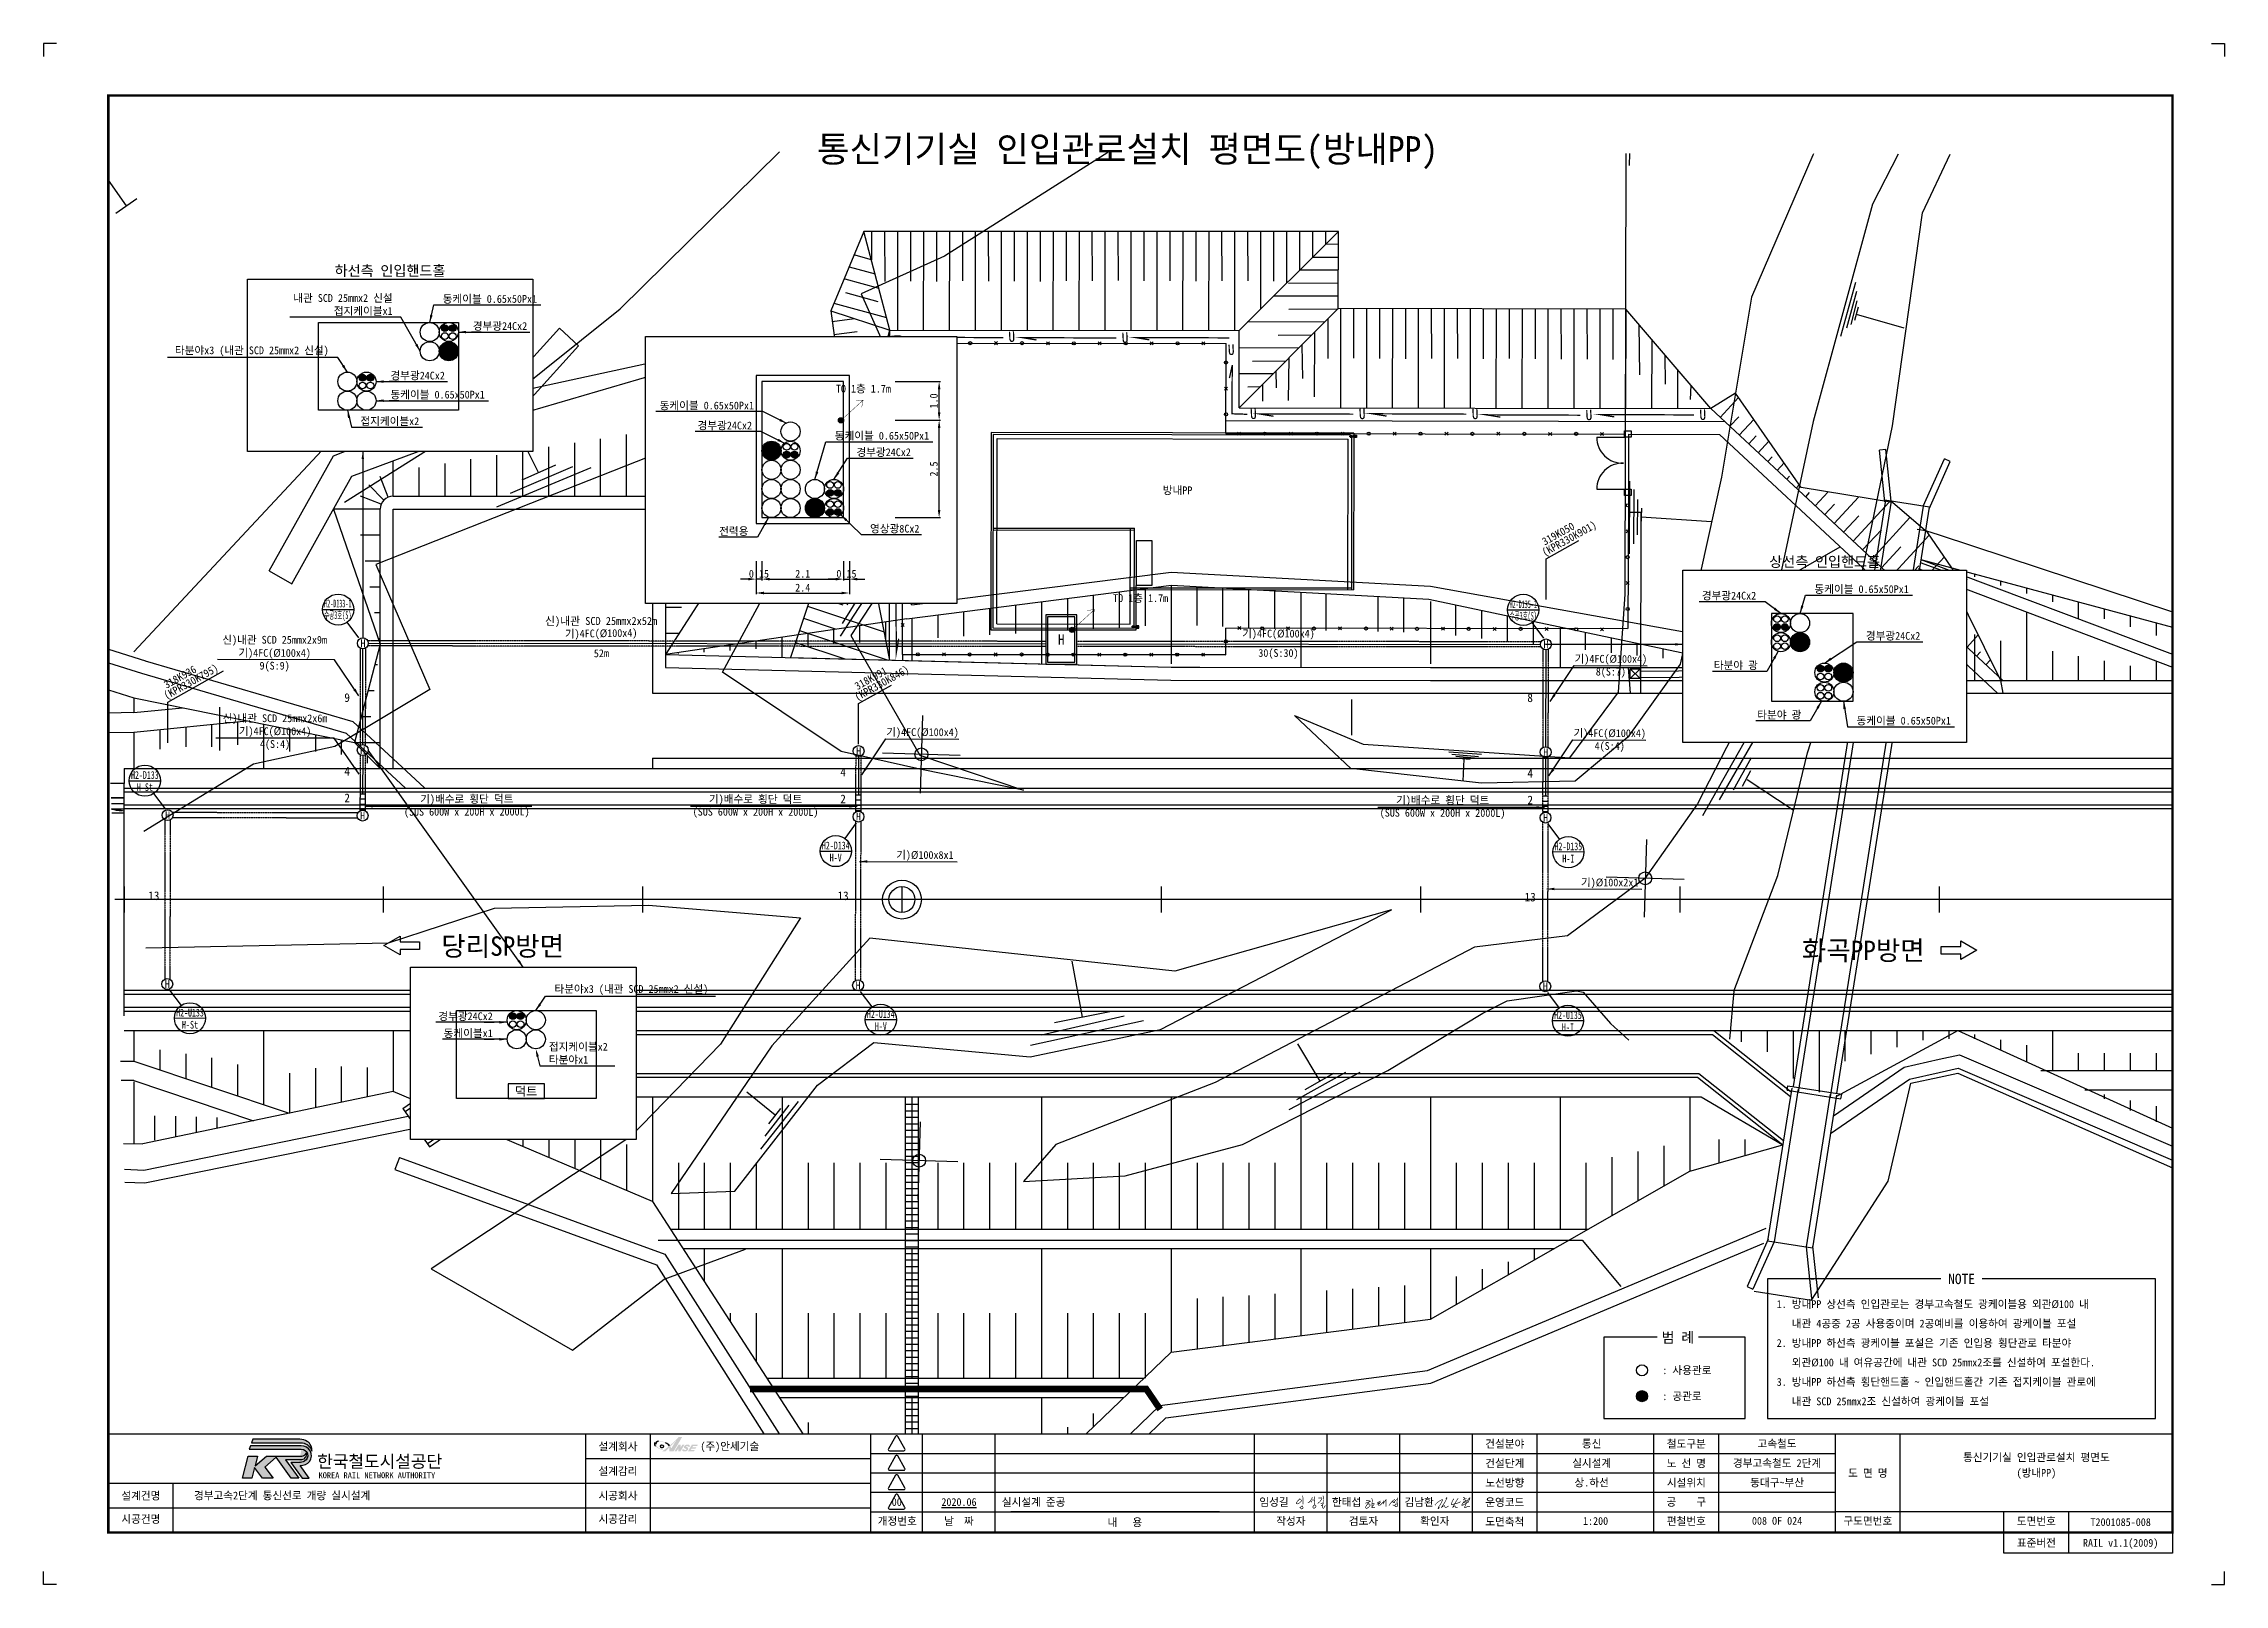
# Paper-space layout 'Layout1' of a CAD drawing. Extents: x 0 to 841, y 0 to 594.
# The model-space entities are those that its viewports show. They can reach past a viewport. Long polylines and large blocks are cut down to what shows.
import ezdxf
from ezdxf.enums import TextEntityAlignment as Align

# ---------------------------------------------------------------- set-up
doc = ezdxf.new("R2010")
doc.units = 0
doc.header["$MEASUREMENT"] = 0
doc.linetypes.add('HIDDEN', pattern=[0.375, 0.25, -0.125])
doc.linetypes.add('HIDDEN1', pattern=[2.3, 1.5, -0.8])
doc.layers.get('0').update_dxf_attribs({"linetype": 'CONTINUOUS', "lineweight": 0})
doc.layers.get('DEFPOINTS').update_dxf_attribs({"linetype": 'CONTINUOUS'})
for name, color, linetype in [('TT-LINE', 7, 'CONTINUOUS'), ('TT-MANH', 4, 'CONTINUOUS'), ('TX-BORD', 7, 'CONTINUOUS'), ('TX-LINE', 2, 'CONTINUOUS'), ('TZ-BASE', 253, 'CONTINUOUS'), ('TZ-DIMS', 1, 'CONTINUOUS'), ('TZ-LEAL', 1, 'CONTINUOUS'), ('TZ-LEAT', 3, 'CONTINUOUS'), ('TZ-LINE', 7, 'CONTINUOUS'), ('TZ-TEX2', 3, 'CONTINUOUS'), ('TZ-TEXT', 6, 'CONTINUOUS')]:
    doc.layers.add(name, color=color, linetype=linetype)
doc.layers.add('TX-PAPR', color=2, linetype='CONTINUOUS', plot=False)
doc.styles.add('GR', font='GulimChe.ttf')
doc.styles.add('KORAIL', font='GulimChe.ttf')
doc.styles.get("Standard").update_dxf_attribs({"font": 'GulimChe.ttf'})
doc.styles.add('TB_TEXT', font='GulimChe.ttf')
doc.styles.add('TB_WBTXT', font='GulimChe.ttf')
doc.linetypes.add('ZIGZAG', pattern='A,0.00254,-5.08,[131,ltypeshp.shx,S=5.08,R=0,X=-5.08,Y=0],-10.16,[131,ltypeshp.shx,S=5.08,R=180,X=5.08,Y=0],-5.08', length=20.32254)
doc.dimstyles.new('D200', dxfattribs={"dimscale": 0.2, "dimtxt": 3, "dimasz": 3, "dimexe": 0.5, "dimexo": 0.5, "dimgap": 0.5, "dimtad": 1, "dimdec": 0, "dimzin": 1, "dimdsep": 46, "dimlunit": 6, "dimtxsty": 'Standard', "dimcen": 1, "dimclrd": 1, "dimclre": 1, "dimclrt": 3, "dimadec": 0, "dimazin": 0, "dimtfac": 1, "dimtdec": 0, "dimtix": 1, "dimtmove": 2, "dimatfit": 3, "dimfxl": 0, "dimtvp": 2, "dimlwd": -1, "dimlwe": -1, "dimarcsym": 0})
doc.dimstyles.new('지시선200', dxfattribs={"dimscale": 0.2, "dimtxt": 3, "dimasz": 3, "dimexe": 0.5, "dimexo": 0.5, "dimgap": 0.5, "dimtad": 1, "dimdec": 0, "dimzin": 1, "dimdsep": 46, "dimlunit": 6, "dimtxsty": 'Standard', "dimcen": 1, "dimclrd": 6, "dimclre": 6, "dimclrt": 3, "dimadec": 0, "dimazin": 0, "dimtfac": 1, "dimtdec": 0, "dimtix": 1, "dimtmove": 2, "dimatfit": 3, "dimfxl": 0, "dimtvp": 2, "dimlwd": -1, "dimlwe": -1, "dimarcsym": 0})

psp = doc.layouts.get("Layout1")

msp = doc.modelspace()

# ---------------------------------------------------------------- texts
at = {"layer": 'TT-MANH', "linetype": 'ByBlock', "style": 'GR'}
for p in [(-284250.88, 156385.91, -7842.61), (-284159.64, 156385.83, -7842.61), (-284250.9, 156377.68, -7842.61), (-284212.65, 156377.6, -7842.61), (-284159.65, 156377.52, -7842.61), (-284265.95, 156372.66, -7842.61), (-284250.91, 156372.63, -7842.61), (-284212.66, 156372.55, -7842.61), (-284159.67, 156372.47, -7842.61), (-284265.97, 156359.64, -7842.61), (-284212.69, 156359.54, -7842.61), (-284159.69, 156359.47, -7842.61)]:
    msp.add_text('H', height=0.6, rotation=359.885, dxfattribs=at).set_placement(p, align=Align.MIDDLE)
at = {"layer": 'TZ-BASE', "text_generation_flag": 2}
for rotation, p in [(93.134, (-284209.31, 156409.48, -8239.07)), (2.703, (-284200.82, 156409.16, -8239.07)), (2.703, (-284192.08, 156409.08, -8239.07)), (2.703, (-284183.89, 156408.15, -8239.07)), (2.703, (-284182.18, 156403.21, -8239.07)), (2.703, (-284173.79, 156403.2, -8239.07)), (2.703, (-284165.08, 156403.2, -8239.07)), (2.703, (-284156.3, 156403.12, -8239.07)), (2.703, (-284147.52, 156403.14, -8239.07)), (93.134, (-284209.37, 156401.72, -8239.07)), (93.134, (-284209.37, 156393.83, -8239.07))]:
    msp.add_text('U', height=0.8, rotation=rotation, dxfattribs=at).set_placement(p, align=Align.CENTER)
at = {"layer": 'TZ-BASE'}
msp.add_text('ㅅ', height=2, rotation=358.3838, dxfattribs=at).set_placement((-284218.1, 156399.76, -7842.38), align=Align.CENTER)
at = {"layer": 'TZ-BASE', "style": 'GR'}
msp.add_text('방내PP', height=0.6, rotation=359.885, dxfattribs=at).set_placement((-284188.05, 156397.41, -7842.61), align=Align.CENTER)
at = {"layer": 'TZ-BASE'}
for s, p in [('당리SP방면', (-284240.1, 156362.58, -7842.38)), ('화곡PP방면', (-284135.16, 156362.25, -7842.38))]:
    msp.add_text(s, height=1.5, rotation=0, dxfattribs=at).set_placement(p, align=Align.MIDDLE)
at = {"layer": 'TZ-LEAT', "style": 'GR'}
for s, p in [('319K050', (-284159.73, 156393.44, -7842.61)), ('(KPR330K901)', (-284159.73, 156392.6, -7842.61)), ('318K936', (-284266.03, 156382.4, -7842.61)), ('(KPR330K795)', (-284266.03, 156381.56, -7842.61)), ('318K991', (-284212.75, 156382.29, -7842.61)), ('(KPR330K846)', (-284212.75, 156381.45, -7842.61))]:
    msp.add_text(s, height=0.6, rotation=29.1237, dxfattribs=at).set_placement(p)
for s, width, p in [('H2-D133-1', 0.5, (-284252.82, 156388.98, -7842.38)), ('H2-D135-1', 0.5, (-284161.39, 156388.92, -7842.61)), ('수공3호(S)', 0.5, (-284252.82, 156388.05, -7842.38)), ('수공3호(S)', 0.5, (-284161.39, 156387.99, -7842.61)), ('H2-D133', 0.65, (-284267.7, 156375.75, -7842.61)), ('H-St', 0.8, (-284267.7, 156374.82, -7842.61)), ('H2-D134', 0.65, (-284214.41, 156370.32, -7842.61)), ('H2-D135', 0.65, (-284157.91, 156370.25, -7842.61)), ('H-V', 0.8, (-284214.42, 156369.39, -7842.61)), ('H-I', 0.8, (-284157.91, 156369.31, -7842.61)), ('H2-U133', 0.65, (-284264.22, 156357.43, -7842.61)), ('H2-U134', 0.65, (-284210.94, 156357.32, -7842.61)), ('H2-U135', 0.65, (-284157.94, 156357.24, -7842.61)), ('H-St', 0.8, (-284264.22, 156356.5, -7842.61)), ('H-V', 0.8, (-284210.94, 156356.39, -7842.61)), ('H-I', 0.8, (-284157.94, 156356.31, -7842.61))]:
    msp.add_text(s, height=0.6, rotation=359.885, dxfattribs=dict(at, width=width)).set_placement(p, align=Align.MIDDLE)
for s, rotation, p in [('기)4FC(Ø100x4)', 359.885, (-284257.69, 156385.14, -7842.61)), ('9(S:9)', 359.885, (-284257.69, 156384.14, -7842.61)), ('기)4FC(Ø100x4)', 359.885, (-284154.63, 156384.68, -7842.84)), ('8(S:7)', 359.885, (-284154.63, 156383.68, -7842.84)), ('기)4FC(Ø100x4)', 359.885, (-284257.66, 156379.1, -7842.61)), ('기)4FC(Ø100x4)', 359.885, (-284207.72, 156379.03, -7842.84)), ('기)4FC(Ø100x4)', 359.885, (-284154.72, 156378.95, -7842.84)), ('4(S:4)', 359.885, (-284257.66, 156378.1, -7842.61)), ('4(S:4)', 359.885, (-284154.72, 156377.95, -7842.84)), ('기)배수로 횡단 덕트', 0.115, (-284242.87, 156373.88, -7842.61)), ('기)배수로 횡단 덕트', 359.885, (-284220.6, 156373.87, -7842.61)), ('기)배수로 횡단 덕트', 359.885, (-284167.6, 156373.79, -7842.61)), ('(SUS 600W x 200H x 2000L)', 0.115, (-284242.87, 156372.88, -7842.61)), ('(SUS 600W x 200H x 2000L)', 359.885, (-284220.6, 156372.87, -7842.61)), ('(SUS 600W x 200H x 2000L)', 359.885, (-284167.61, 156372.79, -7842.61))]:
    msp.add_text(s, height=0.6, rotation=rotation, dxfattribs=at).set_placement(p, align=Align.MIDDLE)
at = {"layer": 'TZ-LEAT'}
for s, p in [('9', (-284252.1, 156381.72)), ('8', (-284160.86, 156381.71)), ('4', (-284252.1, 156376.05)), ('4', (-284213.85, 156375.98)), ('4', (-284160.85, 156375.89, 0)), ('2', (-284252.1, 156373.99)), ('2', (-284213.85, 156373.91)), ('2', (-284160.85, 156373.83, 0)), ('13', (-284267.01, 156366.44)), ('13', (-284213.85, 156366.44)), ('13', (-284160.85, 156366.34, 0))]:
    msp.add_text(s, height=0.667, dxfattribs=at).set_placement(p, align=Align.MIDDLE)
for s, p in [('기)Ø100x8x1', (-284207.54, 156369.56, -7842.61)), ('기)Ø100x2x1', (-284154.72, 156367.44, -7842.61))]:
    msp.add_text(s, height=0.6, rotation=359.9368, dxfattribs=at).set_placement(p, align=Align.MIDDLE)
at = {"layer": 'TZ-TEX2', "style": 'GR'}
for s, rotation, p in [('기)4FC(Ø100x4)', 0.9212, (-284232.51, 156386.65, -7842.49)), ('기)4FC(Ø100x4)', 359.885, (-284180.27, 156386.63, -7842.61)), ('52m', 0.9212, (-284232.49, 156385.14, -7842.49)), ('30(S:30)', 359.885, (-284180.27, 156385.12, -7842.61))]:
    msp.add_text(s, height=0.6, rotation=rotation, dxfattribs=at).set_placement(p, align=Align.MIDDLE)
at = {"layer": 'TZ-TEX2'}
for s, p in [('H', (-284197.02, 156386.2)), ('NOTE', (-284127.58, 156336.9, -7700.17)), ('범 례', (-284149.46, 156332.4, -7700.17))]:
    msp.add_text(s, height=0.8, dxfattribs=at).set_placement(p, align=Align.MIDDLE)
for s, p in [('1. 방내PP 상선측 인입관로는 경부고속철도 광케이블용 외관Ø100 내', (-284141.84, 156334.96, -7700.17)), ('   내관 4공중 2공 사용중이며 2공예비를 이용하여 광케이블 포설', (-284141.84, 156333.46, -7700.17)), ('2. 방내PP 하선측 광케이블 포설은 기존 인입용 횡단관로 타분야', (-284141.84, 156331.96, -7700.17)), (': 사용관로', (-284150.66, 156329.86, -7700.17)), ('   외관Ø100 내 여유공간에 내관 SCD 25mmx2조를 신설하여 포설한다.', (-284141.84, 156330.46, -7700.17)), ('3. 방내PP 하선측 횡단핸드홀 ~ 인입핸드홀간 기존 접지케이블 관로에', (-284141.84, 156328.96, -7700.17)), (': 공관로', (-284150.66, 156327.86, -7700.17)), ('   내관 SCD 25mmx2조 신설하여 광케이블 포설', (-284141.84, 156327.46, -7700.17))]:
    msp.add_text(s, height=0.6, dxfattribs=at).set_placement(p, align=Align.MIDDLE_LEFT)
at = {"layer": 'TZ-TEXT'}
for s, p in [('TO 1층 1.7m', (-284190.9, 156389.41, -7842.38)), ('신)내관 SCD 25mmx2x9m', (-284257.69, 156386.15, -7842.61)), ('신)내관 SCD 25mmx2x6m', (-284257.66, 156380.1, -7842.61))]:
    msp.add_text(s, height=0.6, rotation=359.9482, dxfattribs=at).set_placement(p, align=Align.MIDDLE)
msp.add_text('신)내관 SCD 25mmx2x52m', height=0.6133, dxfattribs=at).set_placement((-284232.51, 156387.6, -7842.49), align=Align.MIDDLE)

# ---------------------------------------------------------------- blocks, each defined once
blk = doc.blocks.new('CXGLOGO-UNIT-KRNA-COLOR')
h = blk.add_hatch(color=166)
edge = h.paths.add_edge_path()
edge.add_arc((15.3, 4.2), 10, 59.195, 87.6904)
edge.add_line((15.7, 14.2), (-14.6, 14.2))
edge.add_line((-14.6, 14.2), (-15.4, 11.9))
edge.add_line((-15.4, 11.9), (17.3, 11.9))
edge.add_arc((16.4, 4.8), 7.13, 14.4338, 82.8523, ccw=False)
edge.add_arc((17.2, 7.5), 6.18, 351.2788, 418.625)
h = blk.add_hatch(color=166)
edge = h.paths.add_edge_path()
edge.add_line((-17.6, 3.4), (-11.6, 3.4))
edge.add_line((-11.6, 3.4), (-13.1, -2.8))
edge.add_line((-13.1, -2.8), (-5.8, 3.4))
edge.add_line((-5.8, 3.4), (16.9, 3.4))
edge.add_arc((16.5, 6.7), 3.37, 277.1672, 339.2536)
edge.add_arc((16.5, 4.5), 3.37, -86.0611, 17.644, ccw=False)
edge.add_line((16.7, 1.1), (6.4, 1.1))
edge.add_line((6.4, 1.1), (15, -10.7))
edge.add_line((15, -10.7), (10.1, -10.7))
edge.add_line((10.1, -10.7), (0.4, 2.7))
edge.add_line((0.4, 2.7), (-6.9, -3.7))
edge.add_line((-6.9, -3.7), (-1.4, -10.8))
edge.add_line((-1.4, -10.8), (-8.3, -10.8))
edge.add_line((-8.3, -10.8), (-13.5, -4))
edge.add_line((-13.5, -4), (-15.1, -10.8))
edge.add_line((-15.1, -10.8), (-21.2, -10.8))
edge.add_line((-21.2, -10.8), (-17.6, 3.4))
h = blk.add_hatch(color=46)
edge = h.paths.add_edge_path()
edge.add_arc((15.4, 5.5), 6.16, 269.178, 301.5498, ccw=False)
edge.add_line((15.3, -0.7), (9.8, -0.7))
edge.add_line((9.8, -0.7), (17.2, -10.8))
edge.add_line((17.2, -10.8), (21.7, -10.8))
edge.add_line((21.7, -10.8), (15.9, -2.7))
edge.add_arc((15.5, 6.1), 8.86, 272.286, 317.0312)
edge.add_arc((16.8, 3.7), 6.34, 325.2805, 452.1314)
edge.add_line((16.5, 10), (-16, 10))
edge.add_line((-16, 10), (-16.8, 7.8))
edge.add_line((-16.8, 7.8), (16.6, 7.8))
edge.add_arc((16.8, 3.8), 3.99, -62.7193, 92.2922, ccw=False)
at = {"color": 166}
for points in [[(20.4, 12.8, 0.12498), (15.7, 14.2), (-14.6, 14.2), (-15.4, 11.9), (17.3, 11.9, -0.307728), (23.3, 6.6, 0.302614)], [(-17.6, 3.4), (-11.6, 3.4), (-13.1, -2.8), (-5.8, 3.4), (16.9, 3.4, 0.27773), (19.7, 5.5, -0.486141), (16.7, 1.1), (6.4, 1.1), (15, -10.7), (10.1, -10.7), (0.4, 2.7), (-6.9, -3.7), (-1.4, -10.8), (-8.3, -10.8), (-13.5, -4), (-15.1, -10.8), (-21.2, -10.8)]]:
    blk.add_lwpolyline(points, format="xyb", close=True, dxfattribs=at)
at = {"color": 46}
blk.add_lwpolyline([(18.6, 0.2, -0.142195), (15.3, -0.7), (9.8, -0.7), (17.2, -10.8), (21.7, -10.8), (15.9, -2.7, 0.197757), (22, 0.1, 0.61792), (16.5, 10), (-16, 10), (-16.8, 7.8), (16.6, 7.8, -0.802668)], format="xyb", close=True, dxfattribs=at)
blk = doc.blocks.new('CXGLOGO-KRNA-COLOR')
blk.add_blockref('CXGLOGO-UNIT-KRNA-COLOR', (0, 0))
at = {"color": 166, "style": 'KORAIL'}
for s, height, p in [('한국철도시설공단', 8, (26.8, -4)), ('KOREA RAIL NETWORK AUTHORITY', 3.75, (27.7, -10.8))]:
    blk.add_text(s, height=height, dxfattribs=at).set_placement(p)
blk = doc.blocks.new('TXBLKA1-KRNAH')
at = {"layer": 'TX-BORD'}
h = blk.add_hatch(color=5, dxfattribs=at)
h.paths.add_polyline_path([(241.41, 53.44, 0.096425), (239.85, 54.59, 0.1233), (237.07, 55.37, 0.107959), (236.18, 55.25, 0.147974), (235.63, 54.71, 0.146771), (235.6, 53.86, 0.166867), (235.92, 53.32, 0.084002), (237.3, 52.29, 0.125004), (238.6, 51.98, 0.324316), (238.9, 52.16, 0.181232), (238.8, 52.77, -0.176206), (238.41, 52.66, -0.165955), (238.43, 52.37, -0.236091), (238.11, 52.27, -0.163197), (237.2, 52.6, -0.211159), (236.11, 54.03, -0.492063), (237.15, 55.14, -0.264032), (241.01, 53.12, -0.023302), (238.51, 51.28), (239.75, 51.28, 0.034752), (241.24, 52.65, -0.038457), (241.29, 51.28), (242.97, 51.28), (246.25, 56.8), (244.88, 56.8, -0.036327)])
h.paths.add_polyline_path([(242.08, 52.46), (241.66, 53.16, 0.03885), (244.06, 55.69)], flags=16)
h = blk.add_hatch(color=3, dxfattribs=at)
h.paths.add_polyline_path([(244.79, 51.28), (245.61, 51.28), (247.14, 53.85), (246.32, 53.85), (245.64, 52.71), (245.64, 53.85), (244.83, 53.85), (243.3, 51.28), (244.11, 51.28), (244.79, 52.43)])
h.paths.add_polyline_path([(247.73, 51.85, -0.206701), (247.2, 51.81, -0.316027), (247.06, 51.95, -0.031225), (247.06, 52.07), (246.36, 52.07, 0.483426), (246.52, 51.35, 0.203838), (248.04, 51.43, 0.079762), (248.43, 51.8, 0.172378), (248.58, 52.3, 0.221594), (248.3, 52.81, 0.038449), (247.87, 53.02, -0.563174), (247.89, 53.34, -0.276773), (248.29, 53.37, -0.312628), (248.42, 53.08), (249.21, 53.08, 0.143901), (249.17, 53.48, 0.169249), (248.83, 53.82, 0.119216), (248.04, 53.89, 0.167621), (247.24, 53.47, 0.258991), (246.94, 52.74, 0.208246), (247.3, 52.44, -0.022645), (247.74, 52.2, -0.588103)])
h.paths.add_polyline_path([(249.56, 51.83), (249.82, 52.27), (251.36, 52.27), (251.72, 52.86), (250.18, 52.86), (250.44, 53.3), (251.98, 53.3), (252.31, 53.85), (250, 53.85), (248.47, 51.28), (250.78, 51.28), (251.1, 51.83)])
h.paths.add_polyline_path([(239.05, 53.25, 1), (237.87, 53.25, 1)])
at = {"layer": 'DEFPOINTS', "color": 1}
blk.add_line((836, 594), (841, 594), dxfattribs=at)
for points in [[(5, 594), (0, 594), (0, 589)], [(836, 594), (841, 594), (841, 589)], [(5, 0), (0, 0), (0, 5)], [(836, 0), (841, 0), (841, 5)]]:
    blk.add_lwpolyline(points, dxfattribs=at)
at = {"layer": 'TX-BORD'}
for p, q in [((234, 20), (234, 58)), ((319, 50.5), (549.5, 50.5)), ((339, 20), (339, 58)), ((367, 20), (367, 58)), ((467, 20), (467, 58)), ((495, 20), (495, 58)), ((523, 20), (523, 58)), ((549.5, 50.5), (691, 50.5)), ((576, 20), (576, 58)), ((621, 20), (621, 58)), ((646, 20), (646, 58)), ((716, 20), (716, 58)), ((209, 48.5), (319, 48.5)), ((319, 43), (549.5, 43)), ((549.5, 43), (691, 43)), ((25, 39), (319, 39)), ((50, 20), (50, 39)), ((319, 35.5), (549.5, 35.5)), ((549.5, 35.5), (691, 35.5)), ((25, 29.5), (319, 29.5)), ((319, 28), (691, 28)), ((453.5, 28), (373, 28)), ((821, 28), (691, 28)), ((756, 20), (756, 28)), ((781, 12), (781, 28))]:
    blk.add_line(p, q, dxfattribs=at)
at = {"layer": 'TX-BORD', "const_width": 1}
blk.add_lwpolyline([(821, 20), (25, 20), (25, 574), (821, 574)], close=True, dxfattribs=at)
at = {"layer": 'TX-BORD'}
for points, const_width in [([(25, 58), (821, 58)], 0.5), ([(209, 20), (209, 58)], 0.5), ([(209, 20), (209, 58)], 0.5), ([(319, 20), (319, 58)], 0.5), ([(551, 20), (551, 58)], 0.5), ([(691, 20), (691, 58)], 0.5), ([(489.16, 32.47), (490.23, 32.6)], 0.24), ([(510.02, 32.43), (511.22, 32.3), (511.29, 32.17), (511.29, 31.91), (509.68, 31.25), (511.29, 31.91), (511.93, 32.15), (511.29, 31.91), (510.45, 30.87), (510.06, 30.25), (509.86, 29.88), (509.82, 29.64), (509.85, 29.48), (509.94, 29.38), (510.07, 29.35), (510.38, 29.36), (511.09, 29.84), (511.32, 30.09), (511.53, 30.37), (511.52, 30.66), (511.47, 30.83), (511.33, 30.95), (511.02, 30.99), (510.45, 30.87)], 0.24), ([(511.96, 33.12), (512.32, 32.9), (512.39, 32.4), (512.31, 31.14), (512.21, 29.77), (512.24, 29.56), (512.39, 29.52), (512.61, 29.55), (512.95, 29.62), (513.48, 29.76)], 0.24), ([(512.31, 31.14), (512.99, 31.2), (513.13, 31.16), (513.03, 30.78), (512.21, 29.77)], 0.24), ([(514.32, 31.57), (514.59, 31.64), (515.5, 32.11), (514.59, 31.64), (514.69, 31.19), (514.15, 30.85), (514.69, 31.19), (515.47, 31.61), (514.75, 30.62), (514.93, 30.41), (515.2, 30.4), (515.62, 30.7), (516.67, 31.8), (516.69, 32.23), (516.67, 31.8), (516.66, 31.21), (517.64, 32.57), (517.67, 29.98)], 0.24), ([(521.05, 32.83), (519.79, 31.7), (518.83, 30.43), (519.79, 31.7), (520.42, 32.27), (520.32, 31.82), (520.41, 31.55), (520.64, 31.46), (521, 31.65), (520.94, 31.92), (522.01, 32.93), (522.02, 33.4), (522.01, 32.93), (521.99, 31.92), (521.99, 31.59), (521.7, 31.85), (521.99, 31.59), (522.08, 31.07), (522.06, 30.3), (521.97, 30), (521.58, 29.93), (521.29, 29.99), (521.13, 30.2), (521.17, 30.65), (521.36, 30.97), (521.77, 31.01), (522.08, 31)], 0.24), ([(521.15, 30.43), (520.87, 30.43), (520.47, 30.53), (520.28, 30.68)], 0.24)]:
    blk.add_lwpolyline(points, dxfattribs=dict(at, const_width=const_width))
for points in [[(328.58, 57.05), (325.78, 52.19, 0.57735), (326.17, 51.52), (331.78, 51.52, 0.57735), (332.17, 52.19), (329.36, 57.05, 0.57735)], [(328.58, 49.55), (325.78, 44.69, 0.57735), (326.17, 44.02), (331.78, 44.02, 0.57735), (332.17, 44.69), (329.36, 49.55, 0.57735)], [(328.58, 42.05), (325.78, 37.19, 0.57735), (326.17, 36.52), (331.78, 36.52, 0.57735), (332.17, 37.19), (329.36, 42.05, 0.57735)], [(328.58, 34.55), (325.78, 29.69, 0.57735), (326.17, 29.02), (331.78, 29.02, 0.57735), (332.17, 29.69), (329.36, 34.55, 0.57735)]]:
    blk.add_lwpolyline(points, format="xyb", close=True, dxfattribs=at)
at = {"layer": 'TX-BORD', "const_width": 0.24}
for points in [[(485.57, 34.24, -0.031521), (485.64, 32.12, 0.015452), (485.64, 30.85, 0.488947)], [(489.3, 33.6, -0.116912), (488.11, 31.72, -0.245276), (487.54, 31.55, -2.571837)], [(490.15, 33.87, -0.089273), (490.12, 31.67, 0.068943), (490.06, 30.69, 0.261353)], [(493.32, 34.22, -0.102288), (493.6, 33.42, -0.080289), (493.6, 33.07, 0.066761), (493.58, 32.62, -0.06278), (493.53, 31.56, 8.85417)], [(547.43, 33.59, -0.145348), (547.88, 33.43, -0.307225), (547.95, 33.23, -0.212679), (547.38, 32.49, -0.113681), (548.62, 33.04, -0.266507), (548.74, 33, -3.538723)], [(484.54, 33.09, 0.071134), (483.15, 31.48, 0.394214), (483.21, 31.1, 0.224261), (483.52, 31.04, 0.193438), (484.97, 32.08, 0.544983), (484.67, 32.72, 0.066146), (484.03, 32.72, 27.196208)], [(484.41, 29.84, 0.02121), (484.98, 29.12, 0.409369), (485.14, 29.11, -0.211811), (485.49, 29.21, 0.416377), (485.62, 29.3, 0.123643), (485.54, 30.12, 0.523631), (485.28, 30.19, -0.072983), (484.51, 29.7, 0.005941)], [(488.57, 32.27, -0.142438), (489.07, 31.68, 5.949847)], [(490.05, 30.54, 0.235154), (489.49, 29.9, 0.345857), (489.7, 29.41, 0.306746), (490.2, 29.45, 0.103095), (490.63, 29.98, 0.395571), (490.49, 30.5, 0.242915), (490.05, 30.54, 6.064713)], [(491.55, 33.36, 0.139976), (491.83, 33.26, 0.096355), (492.64, 33.37, -0.240321), (492.85, 33.34, -0.353191), (492.93, 33.05, -0.157335), (491.33, 31.22, -6.381378)], [(492.46, 31.11), (493.22, 31.4, -0.375176), (493.45, 31.31, -0.266244), (493.45, 31.13, -0.042219), (493.07, 30.6, -0.159939), (492.63, 30.34, -0.171647), (493.2, 30.37, -0.458058), (493.29, 30.17, 0.159326), (493.23, 29.58, 0.227707), (493.39, 29.37, 0.407988), (493.73, 29.47, -0.001483), (493.89, 29.78, 0.004186), (494.14, 30.24, -0.100484), (494.33, 30.47, -0.346277)], [(536.7, 30.48, -0.382901), (536.65, 30.71, -0.12512), (539.4, 32.69, -0.474239), (539.59, 32.59, -0.046113), (537.92, 29.73, 0.151113), (537.77, 29.29, 0.58991), (537.88, 29.22, 0.096338), (538.33, 29.72, 2.196927)], [(540.73, 33.09, -0.071383), (541.05, 33.41, -0.346917), (541.16, 33.41, -0.258278), (541.18, 33.35, -0.079918), (541.06, 32.96, -0.048596), (539.06, 29.69, 0.947427), (539.13, 29.64, -0.022437), (540.04, 30.36, -0.344585), (540.2, 30.35, -0.12284), (540.25, 30.29, 0.011347), (540.43, 29.85, 0.194638), (540.6, 29.69, 0.189435), (540.9, 29.69, 0.009404), (541.84, 30.24, 3.287276)], [(543.84, 33.07, 0.030212), (542.85, 31.06, 0.575113), (543.08, 30.76, 0.043168), (545.96, 31.58, 0.237594), (546.32, 31.98, 1.260425)], [(545.61, 33.11, 0.150889), (545.13, 32.65, 0.025288), (543.37, 29.61), (544.07, 30.23, -0.448359), (544.33, 30.16, 0.073819), (544.59, 29.67, 0.359456), (544.94, 29.59, 0.031982), (545.26, 29.77, 3.102048)], [(547.6, 31.85, 0.23976), (547.57, 31.5, 0.345796), (547.69, 31.43, 0.195352), (548.64, 32.18, 0.393888), (548.6, 32.35, 0.293784), (548.35, 32.35, 0.099623), (547.44, 31.43, 0.02205), (546.93, 30.69, 0.380988), (546.98, 30.44, 0.18866), (547.1, 30.41), (549.22, 31.59, 0.122154), (549.44, 31.8), (550.04, 33.22, 0.396041), (549.99, 33.36, 0.224142), (549.88, 33.36, 0.078358), (549.02, 32.08), (547.95, 29.67, 0.444285), (547.97, 29.61), (548.29, 29.6, 0.179185), (548.5, 29.67), (549.15, 30.07, -0.135616), (549.34, 30.12), (550.04, 30.11)]]:
    blk.add_lwpolyline(points, format="xyb", dxfattribs=at)
at = {"layer": 'TX-BORD'}
blk.add_lwpolyline([(821, 20), (821, 12), (756, 12), (756, 20)], close=True, dxfattribs=at)
at = {"layer": 'TX-BORD', "color": 3}
blk.add_circle((238.46, 53.25), 0.594, dxfattribs=at)
at = {"layer": 'TX-BORD', "color": 5}
for centre, radius, start, end in [((237.04, 54.23), 1.49, 161.17216, 194.57108), ((236.55, 54.06), 0.967, 192.10036, 229.99429), ((237.06, 54.19), 0.96, 84.64387, 189.44431), ((237.68, 50.02), 5.06, 42.58477, 64.6157)]:
    blk.add_arc(centre, radius, start, end, dxfattribs=at)
at = {"layer": 'TX-BORD', "xscale": 0.6, "yscale": 0.6}
blk.add_blockref('CXGLOGO-KRNA-COLOR', (89.41, 47.41), dxfattribs=at)
at = {"layer": 'TX-BORD', "style": 'TB_TEXT'}
for s, p in [('설계회사', (221.5, 53.25)), ('건설분야', (563.5, 54.25)), ('철도구분', (633.5, 54.25)), ('설계감리', (221.5, 43.75)), ('건설단계', (563.5, 46.75)), ('노 선 명', (633.5, 46.75)), ('도 면 명', (703.5, 43)), ('설계건명', (37.5, 34.25)), ('시공회사', (221.5, 34.25)), ('노선방향', (563.5, 39.25)), ('시설위치', (633.5, 39.25)), ('시공건명', (37.5, 25.25)), ('시공감리', (221.5, 25.25)), ('개정번호', (329.21, 24.5)), ('날  짜', (353, 24.5)), ('내   용', (417, 24)), ('작성자', (481, 24.5)), ('검토자', (509, 24.5)), ('확인자', (536.5, 24.5)), ('운영코드', (563.5, 31.75)), ('도면축척', (563.5, 24.25)), ('공    구', (633.5, 31.75)), ('편철번호', (633.5, 24.5)), ('구도면번호', (703.5, 24.51)), ('도면번호', (768.5, 24.51))]:
    blk.add_text(s, height=3, dxfattribs=at).set_placement(p, align=Align.MIDDLE)
blk.add_text('표준버전', height=3, dxfattribs=at).set_placement((768.5, 16), align=Align.MIDDLE_CENTER)
at = {"layer": 'TX-BORD', "style": 'TB_TEXT', "flags": 1}
blk.add_attdef('TD_CLASSCODE', text='', height=3, dxfattribs=at).set_placement((25, 577.54), align=Align.MIDDLE_LEFT)
at = {"layer": 'TX-BORD'}
for tag, height, style, p in [('TB_MTITIL', 10, 'TB_WBTXT', (418, 553.33)), ('TB_STITL', 7, 'TB_WBTXT', (418, 538.33)), ('TR_RNUM4', 3, 'TB_TEXT', (329, 54.25)), ('TR_RDAT4', 3, 'TB_TEXT', (353, 54.25)), ('TD_FIELD', 3, 'TB_TEXT', (597, 54.25)), ('TD_RLCLASS', 3, 'TB_TEXT', (668.5, 54.25)), ('TD_DNAME_TOP', 3, 'TB_TEXT', (768.5, 48.98)), ('TR_RNUM3', 3, 'TB_TEXT', (329, 46.75)), ('TR_RDAT3', 3, 'TB_TEXT', (353, 46.75)), ('TD_CSTEP', 3, 'TB_TEXT', (597, 46.75)), ('TD_RLNAME', 3, 'TB_TEXT', (668.5, 46.75)), ('TD_DNAME_MAIN', 3, 'TB_TEXT', (768.5, 43)), ('TR_RNUM2', 3, 'TB_TEXT', (329, 39.25)), ('TR_RDAT2', 3, 'TB_TEXT', (353, 39.25)), ('TD_DIRCODE', 3, 'TB_TEXT', (597, 39.25)), ('TD_RLSECT', 3, 'TB_TEXT', (668.5, 39.25)), ('TD_DNAME_BOT', 3, 'TB_TEXT', (768.5, 36.98)), ('TR_RNUM1', 3, 'TB_TEXT', (329, 31.75)), ('TR_RDAT1', 3, 'TB_TEXT', (353, 31.75)), ('TD_SYSCODE', 3, 'TB_TEXT', (597, 31.75)), ('SCALE', 3, 'TB_TEXT', (598.5, 24.45)), ('TD_CSECT', 3, 'TB_TEXT', (668.5, 31.75)), ('TD_DWGNO', 3, 'TB_TEXT', (668.5, 24.5)), ('TD_DWGCODE_PREV', 3, 'TB_TEXT', (736, 24)), ('TD_DWGCODE', 3, 'TB_TEXT', (801, 24)), ('TD_VERSION', 3, 'TB_TEXT', (801, 16))]:
    blk.add_attdef(tag, text='', height=height, dxfattribs=dict(at, style=style)).set_placement(p, align=Align.MIDDLE_CENTER)
at = {"layer": 'TX-BORD', "style": 'TB_TEXT'}
for tag, p in [('TD_DCOMP', (253.27, 53.25)), ('TR_RCON4', (369.52, 54.25)), ('TR_DGN4', (468.83, 54.25)), ('TR_CHK4', (496.83, 54.25)), ('TR_APP4', (524.83, 54.25)), ('TD_DSCCOMP', (253.27, 43.75)), ('TR_RCON3', (369.52, 46.75)), ('TR_DGN3', (468.83, 46.75)), ('TR_CHK3', (496.83, 46.75)), ('TR_APP3', (524.83, 46.75)), ('TD_DNAME', (58, 34.25)), ('TD_CCOMP', (253.27, 34.25)), ('TR_RCON2', (369.52, 39.25)), ('TR_DGN2', (468.83, 39.25)), ('TR_CHK2', (496.83, 39.25)), ('TR_APP2', (524.83, 39.25)), ('TD_CNAME', (58, 25.15)), ('TD_CSCOMP', (253.27, 25.25)), ('TR_RCON1', (369.52, 31.75)), ('TR_DGN1', (468.83, 31.75)), ('TR_CHK1', (496.83, 31.75)), ('TR_APP1', (524.83, 31.75))]:
    blk.add_attdef(tag, text='', height=3, dxfattribs=at).set_placement(p, align=Align.MIDDLE_LEFT)
blk = doc.blocks.new('*D9')
at = {"layer": 'DEFPOINTS', "color": 0}
for p in [(-284209.94, 156403.11), (-284206.44, 156403.11), (-284209.94, 156395.6)]:
    blk.add_point(p, dxfattribs=at)
at = {"layer": 'TZ-LINE', "color": 1}
for p, q in [((-284209.84, 156403.11), (-284206.34, 156403.11)), ((-284206.44, 156396.2), (-284206.44, 156402.51)), ((-284209.84, 156395.6), (-284206.34, 156395.6))]:
    blk.add_line(p, q, dxfattribs=at)
for points in [[(-284206.54, 156402.51), (-284206.34, 156402.51), (-284206.44, 156403.11)], [(-284206.54, 156396.2), (-284206.34, 156396.2), (-284206.44, 156395.6)]]:
    blk.add_solid(points, dxfattribs=at)
at = {"layer": 'TZ-LINE', "color": 3, "insert": (-284206.85, 156399.35), "char_height": 0.6, "width": 1.1387, "attachment_point": 5, "rotation": 90}
blk.add_mtext('2.5', dxfattribs=at)
blk = doc.blocks.new('*D10')
at = {"layer": 'DEFPOINTS', "color": 0}
for p in [(-284209.94, 156406.1), (-284206.44, 156406.1), (-284209.94, 156403.11)]:
    blk.add_point(p, dxfattribs=at)
at = {"layer": 'TZ-LINE', "color": 1}
for p, q in [((-284209.84, 156406.1), (-284206.34, 156406.1)), ((-284206.44, 156403.71), (-284206.44, 156405.5)), ((-284209.84, 156403.11), (-284206.34, 156403.11))]:
    blk.add_line(p, q, dxfattribs=at)
for points in [[(-284206.54, 156405.5), (-284206.34, 156405.5), (-284206.44, 156406.1)], [(-284206.54, 156403.71), (-284206.34, 156403.71), (-284206.44, 156403.11)]]:
    blk.add_solid(points, dxfattribs=at)
at = {"layer": 'TZ-LINE', "color": 3, "insert": (-284206.85, 156404.6), "char_height": 0.6, "attachment_point": 5, "rotation": 90}
blk.add_mtext('1.0', dxfattribs=at)
blk = doc.blocks.new('*D11')
at = {"layer": 'DEFPOINTS', "color": 0}
for p in [(-284220.56, 156392.34), (-284220.56, 156390.86), (-284220.11, 156392.34)]:
    blk.add_point(p, dxfattribs=at)
at = {"layer": 'TZ-LINE', "color": 1}
for p, q in [((-284221.16, 156390.86), (-284221.76, 156390.86)), ((-284220.56, 156392.24), (-284220.56, 156390.76)), ((-284220.11, 156390.86), (-284220.56, 156390.86)), ((-284220.11, 156392.24), (-284220.11, 156390.76)), ((-284219.51, 156390.86), (-284218.91, 156390.86))]:
    blk.add_line(p, q, dxfattribs=at)
for points in [[(-284221.16, 156390.96), (-284221.16, 156390.76), (-284220.56, 156390.86)], [(-284219.51, 156390.96), (-284219.51, 156390.76), (-284220.11, 156390.86)]]:
    blk.add_solid(points, dxfattribs=at)
at = {"layer": 'TZ-LINE', "color": 3, "insert": (-284220.34, 156391.27), "char_height": 0.6, "attachment_point": 5}
blk.add_mtext('0.15', dxfattribs=at)
blk = doc.blocks.new('*D12')
at = {"layer": 'DEFPOINTS', "color": 0}
for p in [(-284220.11, 156392.34), (-284213.81, 156392.34), (-284213.81, 156390.86)]:
    blk.add_point(p, dxfattribs=at)
at = {"layer": 'TZ-LINE', "color": 1}
for p, q in [((-284220.11, 156392.24), (-284220.11, 156390.76)), ((-284219.51, 156390.86), (-284214.41, 156390.86)), ((-284213.81, 156392.24), (-284213.81, 156390.76))]:
    blk.add_line(p, q, dxfattribs=at)
for points in [[(-284219.51, 156390.96), (-284219.51, 156390.76), (-284220.11, 156390.86)], [(-284214.41, 156390.96), (-284214.41, 156390.76), (-284213.81, 156390.86)]]:
    blk.add_solid(points, dxfattribs=at)
at = {"layer": 'TZ-LINE', "color": 3, "insert": (-284216.96, 156391.27), "char_height": 0.6, "attachment_point": 5}
blk.add_mtext('2.1', dxfattribs=at)
blk = doc.blocks.new('*D13')
at = {"layer": 'DEFPOINTS', "color": 0}
for p in [(-284213.81, 156392.34), (-284213.36, 156392.34), (-284213.36, 156390.86)]:
    blk.add_point(p, dxfattribs=at)
at = {"layer": 'TZ-LINE', "color": 1}
for p, q in [((-284214.41, 156390.86), (-284215.01, 156390.86)), ((-284213.81, 156392.24), (-284213.81, 156390.76)), ((-284213.81, 156390.86), (-284213.36, 156390.86)), ((-284213.36, 156392.24), (-284213.36, 156390.76)), ((-284212.76, 156390.86), (-284212.16, 156390.86))]:
    blk.add_line(p, q, dxfattribs=at)
for points in [[(-284214.41, 156390.96), (-284214.41, 156390.76), (-284213.81, 156390.86)], [(-284212.76, 156390.96), (-284212.76, 156390.76), (-284213.36, 156390.86)]]:
    blk.add_solid(points, dxfattribs=at)
at = {"layer": 'TZ-LINE', "color": 3, "insert": (-284213.59, 156391.27), "char_height": 0.6, "attachment_point": 5}
blk.add_mtext('0.15', dxfattribs=at)
blk = doc.blocks.new('*D14')
at = {"layer": 'DEFPOINTS', "color": 0}
for p in [(-284220.56, 156392.34), (-284213.36, 156392.34), (-284213.36, 156389.79)]:
    blk.add_point(p, dxfattribs=at)
at = {"layer": 'TZ-LINE', "color": 1}
for p, q in [((-284220.56, 156392.24), (-284220.56, 156389.69)), ((-284213.36, 156392.24), (-284213.36, 156389.69)), ((-284219.96, 156389.79), (-284213.96, 156389.79))]:
    blk.add_line(p, q, dxfattribs=at)
for points in [[(-284219.96, 156389.89), (-284219.96, 156389.69), (-284220.56, 156389.79)], [(-284213.96, 156389.89), (-284213.96, 156389.69), (-284213.36, 156389.79)]]:
    blk.add_solid(points, dxfattribs=at)
at = {"layer": 'TZ-LINE', "color": 3, "insert": (-284216.96, 156390.2), "char_height": 0.6, "attachment_point": 5}
blk.add_mtext('2.4', dxfattribs=at)

# ---------------------------------------------------------------- hatches: boundary and pattern name
at = {"layer": 'TZ-LINE'}
h = msp.add_hatch(color=256, dxfattribs=at)
h.dxf.hatch_style = 1
h.paths.add_polyline_path([(-284196.37, 156386.95, 1), (-284195.97, 156386.95, 1)])
at = {"layer": 'TZ-LINE', "ltscale": 2}
h = msp.add_hatch(color=256, dxfattribs=at)
h.dxf.hatch_style = 1
h.paths.add_polyline_path([(-284152.66, 156327.86, 1), (-284151.81, 156327.86, 1)])

# ---------------------------------------------------------------- linework, layer by layer
at = {"layer": 'TT-LINE', "linetype": 'HIDDEN', "elevation": -7842.61}
for points in [[(-284198.22, 156386.06), (-284250.52, 156386.11)], [(-284198.22, 156385.66), (-284250.52, 156385.71)], [(-284160.01, 156386.03), (-284195.82, 156386.06)], [(-284160.01, 156385.63), (-284195.82, 156385.66)], [(-284251.09, 156385.54), (-284251.1, 156378.05)], [(-284250.69, 156385.54), (-284250.7, 156378.05)], [(-284159.86, 156377.89), (-284159.84, 156385.46)], [(-284159.46, 156377.89), (-284159.44, 156385.46)], [(-284251.1, 156377.31), (-284251.11, 156373)], [(-284250.7, 156377.31), (-284250.71, 156373)], [(-284212.86, 156372.92), (-284212.85, 156377.23)], [(-284212.46, 156372.92), (-284212.45, 156377.23)], [(-284159.87, 156372.84), (-284159.86, 156377.15)], [(-284159.47, 156372.84), (-284159.46, 156377.15)], [(-284266.15, 156372.29), (-284266.17, 156360.01)], [(-284265.75, 156372.29), (-284265.77, 156360.01)], [(-284251.28, 156372.83), (-284265.58, 156372.86)], [(-284251.28, 156372.43), (-284265.58, 156372.46)], [(-284212.89, 156359.91), (-284212.86, 156372.18)], [(-284212.49, 156359.91), (-284212.46, 156372.18)], [(-284159.89, 156359.84), (-284159.87, 156372.1)], [(-284159.49, 156359.84), (-284159.47, 156372.1)]]:
    msp.add_lwpolyline(points, dxfattribs=at)
at = {"layer": 'TT-MANH'}
for centre in [(-284250.89, 156385.91, -7842.61), (-284159.64, 156385.83, -7842.61), (-284250.9, 156377.68, -7842.61), (-284212.65, 156377.6, -7842.61), (-284159.66, 156377.52, -7842.61), (-284265.95, 156372.66, -7842.61), (-284250.91, 156372.63, -7842.61), (-284212.66, 156372.55, -7842.61), (-284159.67, 156372.47, -7842.61), (-284265.97, 156359.64, -7842.61), (-284212.69, 156359.54, -7842.61), (-284159.69, 156359.47, -7842.61)]:
    msp.add_circle(centre, 0.42, dxfattribs=at)
at = {"layer": 'TZ-BASE'}
for p, q in [((-284212.24, 156417.66, -7842.38), (-284214.8, 156411.55, -7842.38)), ((-284175.65, 156417.67, -7842.38), (-284212.24, 156417.66, -7842.38)), ((-284210.24, 156410.06, -7842.38), (-284212.24, 156417.66, -7842.38)), ((-284183.31, 156410.03, -7842.38), (-284175.65, 156417.67, -7842.38)), ((-284175.66, 156411.72, -7842.38), (-284175.65, 156417.67, -7842.38)), ((-284214.8, 156411.55, -7842.38), (-284210.24, 156410.06, -7842.38)), ((-284214.8, 156411.55, -7842.38), (-284213.12, 156399.18, -7842.38)), ((-284183.31, 156404.08, -7842.38), (-284175.66, 156411.72, -7842.38)), ((-284153.48, 156411.68, -7842.38), (-284175.66, 156411.72, -7842.38)), ((-284146.92, 156404.01, -7842.38), (-284153.48, 156411.68, -7842.38)), ((-284239.94, 156405.55, -7842.38), (-284235.73, 156410.2, -7842.38)), ((-284234.25, 156408.85, -7842.38), (-284235.73, 156410.2, -7842.38)), ((-284213.12, 156399.18, -7842.38), (-284210.24, 156410.06, -7842.38)), ((-284210.26, 156384.62, -7842.38), (-284210.24, 156410.06, -7842.38)), ((-284210.24, 156410.06, -7842.38), (-284183.31, 156410.03, -7842.38)), ((-284183.31, 156404.08, -7842.38), (-284183.31, 156410.03, -7842.38)), ((-284209.26, 156385.06, -7842.38), (-284209.24, 156409.06, -7842.38)), ((-284209.24, 156409.06, -7842.38), (-284184.31, 156409.03, -7842.38)), ((-284205.94, 156408.94, -7842.38), (-284206.17, 156409.17, -7842.38)), ((-284205.94, 156409.17, -7842.38), (-284206.17, 156408.94, -7842.38)), ((-284201.94, 156408.93, -7842.38), (-284202.17, 156409.17, -7842.38)), ((-284201.94, 156409.17, -7842.38), (-284202.17, 156408.93, -7842.38)), ((-284197.94, 156408.93, -7842.38), (-284198.17, 156409.16, -7842.38)), ((-284197.94, 156409.16, -7842.38), (-284198.17, 156408.93, -7842.38)), ((-284193.94, 156408.93, -7842.38), (-284194.17, 156409.16, -7842.38)), ((-284193.94, 156409.16, -7842.38), (-284194.17, 156408.93, -7842.38)), ((-284189.94, 156408.92, -7842.38), (-284190.17, 156409.15, -7842.38)), ((-284189.94, 156409.15, -7842.38), (-284190.17, 156408.92, -7842.38)), ((-284185.94, 156408.92, -7842.38), (-284186.17, 156409.15, -7842.38)), ((-284185.94, 156409.15, -7842.38), (-284186.17, 156408.92, -7842.38)), ((-284184.32, 156402.08, -7842.38), (-284184.31, 156409.03, -7842.38)), ((-284239.1, 156403.49, -7842.38), (-284228.55, 156406.59, -7842.38)), ((-284228.55, 156397.25, -7842.38), (-284228.55, 156406.59, -7842.38)), ((-284228.55, 156406.59, -7842.38), (-284219.41, 156397.66, -7842.38)), ((-284209.12, 156407.43, -7842.38), (-284209.36, 156407.2, -7842.38)), ((-284209.36, 156407.43, -7842.38), (-284209.12, 156407.2, -7842.38)), ((-284253.15, 156400.37, -7842.38), (-284239.94, 156405.55, -7842.38)), ((-284184.43, 156405.44, -7842.38), (-284184.2, 156405.67, -7842.38)), ((-284184.2, 156405.44, -7842.38), (-284184.43, 156405.67, -7842.38)), ((-284145.02, 156405.2, -7842.38), (-284146.92, 156404.01, -7842.38)), ((-284139.95, 156397.93, -7842.38), (-284145.02, 156405.2, -7842.38)), ((-284238.55, 156397.25, -7842.38), (-284238.55, 156403.65, -7842.38)), ((-284223.2, 156403.58), (-284210.56, 156403.55)), ((-284223.2, 156403.13), (-284210.56, 156403.1)), ((-284209.13, 156403.43, -7842.38), (-284209.36, 156403.2, -7842.38)), ((-284209.36, 156403.43, -7842.38), (-284209.13, 156403.2, -7842.38)), ((-284184.32, 156403.08, -7842.38), (-284145.85, 156403.01, -7842.38)), ((-284183.31, 156404.08, -7842.38), (-284146.92, 156404.01, -7842.38)), ((-284146.92, 156404.01, -7842.38), (-284124.4, 156383.04, -7842.38)), ((-284236.55, 156397.25, -7842.38), (-284236.55, 156401.05, -7842.38)), ((-284234.55, 156397.25, -7842.38), (-284234.55, 156401.37, -7842.38)), ((-284232.55, 156397.25, -7842.38), (-284232.55, 156401.69, -7842.38)), ((-284230.55, 156397.25, -7842.38), (-284230.55, 156402.01, -7842.38)), ((-284202.42, 156402.16, -7842.38), (-284202.45, 156386.96, -7842.38)), ((-284174.45, 156402.11, -7842.38), (-284202.42, 156402.16, -7842.38)), ((-284202.27, 156402.01, -7842.38), (-284202.3, 156387.11, -7842.38)), ((-284174.71, 156401.96, -7842.38), (-284202.27, 156402.01, -7842.38)), ((-284202, 156387.41, -7842.38), (-284201.97, 156401.71, -7842.38)), ((-284201.97, 156401.71, -7842.38), (-284174.9, 156401.66, -7842.38)), ((-284184.32, 156402.08, -7842.38), (-284153.57, 156402.05, -7842.38)), ((-284184.32, 156402.08, -7842.38), (-284153.57, 156402.05, -7842.38)), ((-284183.19, 156401.97, -7842.38), (-284183.43, 156402.2, -7842.38)), ((-284183.19, 156402.2, -7842.38), (-284183.43, 156401.97, -7842.38)), ((-284179.19, 156401.96, -7842.38), (-284179.43, 156402.19, -7842.38)), ((-284179.19, 156402.19, -7842.38), (-284179.43, 156401.96, -7842.38)), ((-284175.19, 156401.96, -7842.38), (-284175.43, 156402.19, -7842.38)), ((-284175.19, 156402.19, -7842.38), (-284175.43, 156401.96, -7842.38)), ((-284174.92, 156390.04, -7842.38), (-284174.9, 156401.66, -7842.38)), ((-284174.61, 156401.86, -7842.38), (-284174.81, 156401.86, -7842.38)), ((-284174.71, 156401.96, -7842.38), (-284174.71, 156401.76, -7842.38)), ((-284174.62, 156390.04, -7842.38), (-284174.6, 156401.96, -7842.38)), ((-284174.45, 156402.11, -7842.38), (-284174.47, 156390.04, -7842.38)), ((-284171.19, 156401.95, -7842.38), (-284171.43, 156402.18, -7842.38)), ((-284171.19, 156402.18, -7842.38), (-284171.43, 156401.95, -7842.38)), ((-284167.19, 156401.95, -7842.38), (-284167.43, 156402.18, -7842.38)), ((-284167.19, 156402.18, -7842.38), (-284167.43, 156401.95, -7842.38)), ((-284163.19, 156401.95, -7842.38), (-284163.43, 156402.18, -7842.38)), ((-284163.19, 156402.18, -7842.38), (-284163.43, 156401.95, -7842.38)), ((-284159.19, 156401.94, -7842.38), (-284159.43, 156402.17, -7842.38)), ((-284159.19, 156402.17, -7842.38), (-284159.43, 156401.94, -7842.38)), ((-284155.72, 156401.8, -7842.38), (-284153.57, 156401.8, -7842.38)), ((-284155.19, 156401.94, -7842.38), (-284155.43, 156402.17, -7842.38)), ((-284155.19, 156402.17, -7842.38), (-284155.43, 156401.94, -7842.38)), ((-284153.57, 156402.3, -7842.38), (-284153.07, 156402.3, -7842.38)), ((-284153.57, 156401.8, -7842.38), (-284153.57, 156402.3, -7842.38)), ((-284153.07, 156401.8, -7842.38), (-284153.57, 156401.8, -7842.38)), ((-284153.28, 156402.03, -7842.38), (-284146.24, 156402.01, -7842.38)), ((-284153.28, 156402.03, -7842.38), (-284153.28, 156396.03, -7842.38)), ((-284153.07, 156402.3, -7842.38), (-284153.07, 156401.8, -7842.38)), ((-284146.24, 156402.01, -7842.38), (-284124.82, 156382.06, -7842.38)), ((-284258.12, 156391.49, -7842.38), (-284253.15, 156400.37, -7842.38)), ((-284248.55, 156397.25, -7842.38), (-284248.55, 156399.98, -7842.38)), ((-284246.55, 156397.25, -7842.38), (-284246.55, 156399.46, -7842.38)), ((-284244.55, 156397.25, -7842.38), (-284244.55, 156399.78, -7842.38)), ((-284242.55, 156397.25, -7842.38), (-284242.55, 156400.1, -7842.38)), ((-284240.55, 156397.25, -7842.38), (-284240.55, 156400.42, -7842.38)), ((-284228.18, 156397.18, -7842.38), (-284227.23, 156400.64, -7842.38)), ((-284227.84, 156396.96, -7842.38), (-284226.15, 156399.5, -7842.38)), ((-284213.12, 156399.18, -7842.38), (-284217.91, 156384.81, -7842.38)), ((-284213.12, 156399.18, -7842.38), (-284210.26, 156384.62, -7842.38)), ((-284209.13, 156399.43, -7842.38), (-284209.36, 156399.2, -7842.38)), ((-284209.36, 156399.43, -7842.38), (-284209.13, 156399.2, -7842.38)), ((-284249.26, 156396.96, -7842.38), (-284250.43, 156398.13, -7842.38)), ((-284248.93, 156397.17, -7842.38), (-284249.56, 156398.78, -7842.38)), ((-284227.61, 156396.59, -7842.38), (-284225.18, 156398.47, -7842.38)), ((-284219.41, 156397.66, -7842.38), (-284227.55, 156385.05, -7842.38)), ((-284227.55, 156396.25, -7842.38), (-284219.41, 156397.66, -7842.38)), ((-284155.72, 156397.8, -7842.38), (-284153.57, 156397.8, -7842.38)), ((-284153.57, 156397.8, -7842.38), (-284153.07, 156397.8, -7842.38)), ((-284153.57, 156397.3, -7842.38), (-284153.57, 156397.8, -7842.38)), ((-284153.07, 156397.8, -7842.38), (-284153.07, 156397.3, -7842.38)), ((-284132.91, 156396.76, -7842.38), (-284139.95, 156397.93, -7842.38)), ((-284249.55, 156396.25, -7842.38), (-284253.16, 156396.25, -7842.38)), ((-284253.16, 156396.25, -7842.38), (-284249.55, 156385.85, -7842.38)), ((-284249.47, 156396.63, -7842.38), (-284251.08, 156397.26, -7842.38)), ((-284249.55, 156376.25, -7842.38), (-284249.55, 156396.25, -7842.38)), ((-284248.55, 156397.25, -7842.38), (-284228.55, 156397.25, -7842.38)), ((-284248.55, 156376.25, -7842.38), (-284248.55, 156396.25, -7842.38)), ((-284248.55, 156396.25, -7842.38), (-284228.55, 156396.25, -7842.38)), ((-284228.55, 156396.25, -7842.38), (-284228.55, 156382.06, -7842.38)), ((-284227.55, 156396.25, -7842.38), (-284227.55, 156384.05, -7842.38)), ((-284214.11, 156396.21, -7842.38), (-284212.95, 156395.82, -7842.38)), ((-284213.8, 156397.14, -7842.38), (-284212.64, 156396.75, -7842.38)), ((-284153.07, 156397.3, -7842.38), (-284153.57, 156397.3, -7842.38)), ((-284152.32, 156396.02, -7842.38), (-284152.34, 156382.06, -7842.38)), ((-284130.19, 156394.42, -7842.38), (-284132.91, 156396.76, -7842.38)), ((-284249.55, 156394.25, -7842.38), (-284251.08, 156394.25, -7842.38)), ((-284227.55, 156394.7, -7842.38), (-284224.25, 156394.7, -7842.38)), ((-284214.73, 156394.35, -7842.38), (-284212.38, 156393.56, -7842.38)), ((-284214.42, 156395.28, -7842.38), (-284212.21, 156394.54, -7842.38)), ((-284209.78, 156394.66, -7842.38), (-284209.74, 156394.66, -7842.38)), ((-284209.14, 156395.43, -7842.38), (-284209.37, 156395.2, -7842.38)), ((-284209.37, 156395.43, -7842.38), (-284209.14, 156395.2, -7842.38)), ((-284202.28, 156394.8, -7842.38), (-284191.38, 156394.79, -7842.38)), ((-284202.28, 156394.65, -7842.38), (-284191.38, 156394.64, -7842.38)), ((-284191.7, 156387.39, -7842.38), (-284191.68, 156394.79, -7842.38)), ((-284191.4, 156387.09, -7842.38), (-284191.38, 156394.79, -7842.38)), ((-284153.44, 156394.44, -7842.38), (-284153.21, 156394.67, -7842.38)), ((-284153.21, 156394.44, -7842.38), (-284153.44, 156394.67, -7842.38)), ((-284128.04, 156391.33, -7842.38), (-284130.19, 156394.42, -7842.38)), ((-284227.55, 156392.7, -7842.38), (-284224.93, 156392.7, -7842.38)), ((-284215.35, 156392.49, -7842.38), (-284212.97, 156391.69, -7842.38)), ((-284215.04, 156393.42, -7842.38), (-284211.77, 156392.32, -7842.38)), ((-284191.25, 156386.94, -7842.38), (-284191.23, 156393.83, -7842.38)), ((-284191.23, 156393.83, -7842.38), (-284190.03, 156393.83, -7842.38)), ((-284190.03, 156393.83, -7842.38), (-284190.04, 156390.38, -7842.38)), ((-284258.12, 156391.49, -7842.38), (-284256.37, 156390.51, -7842.38)), ((-284249.55, 156392.25, -7842.38), (-284250.72, 156392.25, -7842.38)), ((-284227.55, 156390.7, -7842.38), (-284225.62, 156390.7, -7842.38)), ((-284215.66, 156391.56, -7842.38), (-284211.34, 156390.11, -7842.38)), ((-284209.14, 156391.43, -7842.38), (-284209.37, 156391.2, -7842.38)), ((-284209.37, 156391.43, -7842.38), (-284209.14, 156391.2, -7842.38)), ((-284130.94, 156391.67, -7842.38), (-284127.31, 156390.36, -7842.38)), ((-284130.77, 156392.14, -7842.38), (-284127.14, 156390.83, -7842.38)), ((-284128.3, 156390.62, -7842.38), (-284128.04, 156391.33, -7842.38)), ((-284126.55, 156391.03, -7842.38), (-284126.55, 156391.26, -7842.38)), ((-284124.55, 156390.38, -7842.38), (-284124.55, 156390.72, -7842.38)), ((-284249.55, 156390.25, -7842.38), (-284250.35, 156390.25, -7842.38)), ((-284216.28, 156389.7, -7842.38), (-284213.87, 156388.89, -7842.38)), ((-284215.97, 156390.63, -7842.38), (-284211.12, 156389.01, -7842.38)), ((-284208.94, 156387.81, -7842.38), (-284188.51, 156390.4, -7842.38)), ((-284198.55, 156389.13, -7842.38), (-284198.55, 156384.33, -7842.38)), ((-284196.55, 156389.38, -7842.38), (-284196.55, 156386.9, -7842.38)), ((-284194.55, 156389.63, -7842.38), (-284194.55, 156387.02, -7842.38)), ((-284192.55, 156389.88, -7842.38), (-284192.55, 156387.13, -7842.38)), ((-284191.69, 156390.2, -7842.38), (-284174.62, 156390.19, -7842.38)), ((-284191.69, 156390.05, -7842.38), (-284174.47, 156390.04, -7842.38)), ((-284190.04, 156390.38, -7842.38), (-284191.24, 156390.38, -7842.38)), ((-284190.55, 156390.14, -7842.38), (-284190.55, 156387.25, -7842.38)), ((-284188.55, 156390.39, -7842.38), (-284188.55, 156384.33, -7842.38)), ((-284188.51, 156390.4, -7842.38), (-284168.67, 156389.31, -7842.38)), ((-284186.55, 156387.28, -7842.38), (-284186.55, 156390.29, -7842.38)), ((-284184.55, 156387.2, -7842.38), (-284184.55, 156390.18, -7842.38)), ((-284182.55, 156387.12, -7842.38), (-284182.55, 156390.07, -7842.38)), ((-284180.55, 156387.04, -7842.38), (-284180.55, 156389.96, -7842.38)), ((-284178.55, 156389.85, -7842.38), (-284178.55, 156384.06, -7842.38)), ((-284176.59, 156386.91, -7842.38), (-284176.59, 156389.75, -7842.38)), ((-284172.59, 156386.82, -7842.38), (-284172.59, 156389.53, -7842.38)), ((-284170.59, 156386.77, -7842.38), (-284170.59, 156389.42, -7842.38)), ((-284168.67, 156389.31, -7842.38), (-284143.74, 156384.04, -7842.38)), ((-284168.55, 156389.13, -7842.38), (-284168.55, 156384.33, -7842.38)), ((-284153.45, 156390.44, -7842.38), (-284153.21, 156390.67, -7842.38)), ((-284153.21, 156390.44, -7842.38), (-284153.45, 156390.67, -7842.38)), ((-284143.57, 156383.85, -7842.38), (-284134.69, 156389.84, -7842.38)), ((-284143.42, 156383.35, -7842.38), (-284134.41, 156389.42, -7842.38)), ((-284124.55, 156383.04, -7842.38), (-284128.3, 156390.62, -7842.38)), ((-284122.55, 156389.74, -7842.38), (-284122.55, 156390.18, -7842.38)), ((-284120.55, 156389.1, -7842.38), (-284120.55, 156389.65, -7842.38)), ((-284118.55, 156387.8, -7842.38), (-284118.55, 156389.11, -7842.38)), ((-284249.55, 156388.25, -7842.38), (-284249.99, 156388.25, -7842.38)), ((-284227.55, 156388.7, -7842.38), (-284226.3, 156388.7, -7842.38)), ((-284208.94, 156387.81, -7842.38), (-284227.55, 156385.05, -7842.38)), ((-284216.9, 156387.84, -7842.38), (-284214.47, 156387.02, -7842.38)), ((-284216.59, 156388.77, -7842.38), (-284210.69, 156386.8, -7842.38)), ((-284210.55, 156386.1, -7842.38), (-284210.55, 156387.57, -7842.38)), ((-284209.14, 156387.43, -7842.38), (-284209.38, 156387.2, -7842.38)), ((-284209.38, 156387.43, -7842.38), (-284209.14, 156387.2, -7842.38)), ((-284208.55, 156387.86, -7842.38), (-284208.55, 156384.58, -7842.38)), ((-284206.55, 156388.11, -7842.38), (-284206.55, 156386.33, -7842.38)), ((-284204.55, 156388.37, -7842.38), (-284204.55, 156386.45, -7842.38)), ((-284202.55, 156388.62, -7842.38), (-284202.55, 156386.56, -7842.38)), ((-284202, 156387.41, -7842.38), (-284191.7, 156387.39, -7842.38)), ((-284200.55, 156388.87, -7842.38), (-284200.55, 156386.68, -7842.38)), ((-284200.55, 156388.87, -7842.38), (-284200.55, 156386.68, -7842.38)), ((-284166.59, 156386.51, -7842.38), (-284166.59, 156388.87, -7842.38)), ((-284164.59, 156386.28, -7842.38), (-284164.59, 156388.45, -7842.38)), ((-284162.59, 156386.06, -7842.38), (-284162.59, 156388.03, -7842.38)), ((-284160.59, 156385.83, -7842.38), (-284160.59, 156387.6, -7842.38)), ((-284130.55, 156383.04, -7842.38), (-284130.55, 156387.5, -7842.38)), ((-284122.55, 156383.04, -7842.38), (-284122.55, 156388.32, -7842.38)), ((-284116.55, 156387.81, -7842.38), (-284116.55, 156388.58, -7842.38)), ((-284114.55, 156387.17, -7842.38), (-284114.55, 156388.04, -7842.38)), ((-284112.55, 156386.52, -7842.38), (-284112.55, 156387.5, -7842.38)), ((-284249.55, 156385.85, -7842.38), (-284251.54, 156378.27, -7842.38)), ((-284249.55, 156386.25, -7842.38), (-284249.62, 156386.25, -7842.38)), ((-284227.55, 156386.7, -7842.38), (-284226.49, 156386.7, -7842.38)), ((-284222.55, 156385.36, -7842.38), (-284222.55, 156385.79, -7842.38)), ((-284220.55, 156385.48, -7842.38), (-284220.55, 156386.09, -7842.38)), ((-284218.55, 156384.83, -7842.38), (-284218.55, 156386.39, -7842.38)), ((-284217.52, 156385.98, -7842.38), (-284213.72, 156384.71, -7842.38)), ((-284217.21, 156386.91, -7842.38), (-284210.38, 156384.62, -7842.38)), ((-284216.55, 156385.73, -7842.38), (-284216.55, 156386.68, -7842.38)), ((-284214.55, 156385.85, -7842.38), (-284214.55, 156386.98, -7842.38)), ((-284212.55, 156385.97, -7842.38), (-284212.55, 156387.28, -7842.38)), ((-284202.45, 156386.96, -7842.38), (-284191.25, 156386.94, -7842.38)), ((-284202.3, 156387.11, -7842.38), (-284191.4, 156387.09, -7842.38)), ((-284191.41, 156387.19, -7842.38), (-284191.61, 156387.19, -7842.38)), ((-284191.51, 156387.09, -7842.38), (-284191.51, 156387.29, -7842.38)), ((-284153.35, 156387.02, -7842.38), (-284184.33, 156387.08, -7842.38)), ((-284184.33, 156385.03, -7842.38), (-284184.33, 156387.08, -7842.38)), ((-284183.16, 156386.97, -7842.38), (-284183.39, 156387.2, -7842.38)), ((-284183.16, 156387.2, -7842.38), (-284183.39, 156386.97, -7842.38)), ((-284179.41, 156386.94, -7842.38), (-284179.64, 156387.17, -7842.38)), ((-284179.41, 156387.17, -7842.38), (-284179.64, 156386.94, -7842.38)), ((-284175.41, 156386.94, -7842.38), (-284175.64, 156387.17, -7842.38)), ((-284175.41, 156387.17, -7842.38), (-284175.64, 156386.94, -7842.38)), ((-284171.41, 156386.93, -7842.38), (-284171.64, 156387.16, -7842.38)), ((-284171.41, 156387.16, -7842.38), (-284171.64, 156386.93, -7842.38)), ((-284167.47, 156386.92, -7842.38), (-284167.7, 156387.15, -7842.38)), ((-284167.47, 156387.15, -7842.38), (-284167.7, 156386.92, -7842.38)), ((-284163.47, 156386.91, -7842.38), (-284163.7, 156387.14, -7842.38)), ((-284163.47, 156387.14, -7842.38), (-284163.7, 156386.91, -7842.38)), ((-284159.47, 156386.91, -7842.38), (-284159.7, 156387.14, -7842.38)), ((-284159.47, 156387.14, -7842.38), (-284159.7, 156386.91, -7842.38)), ((-284158.55, 156387.17, -7842.38), (-284158.55, 156384.04, -7842.38)), ((-284156.59, 156385.4, -7842.38), (-284156.59, 156386.76, -7842.38)), ((-284155.19, 156386.87, -7842.38), (-284155.42, 156387.1, -7842.38)), ((-284155.19, 156387.1, -7842.38), (-284155.42, 156386.87, -7842.38)), ((-284154.59, 156385.18, -7842.38), (-284154.59, 156386.33, -7842.38)), ((-284152.59, 156384.97, -7842.38), (-284152.59, 156385.91, -7842.38)), ((-284128.55, 156383.04, -7842.38), (-284128.55, 156387.04, -7842.38)), ((-284126.55, 156383.04, -7842.38), (-284126.55, 156386.58, -7842.38)), ((-284124.55, 156383.04, -7842.38), (-284124.55, 156386.11, -7842.38)), ((-284249.76, 156384.25, -7842.38), (-284249.97, 156384.25, -7842.38)), ((-284226.55, 156385.12, -7842.38), (-284226.55, 156385.2, -7842.38)), ((-284224.55, 156385.24, -7842.38), (-284224.55, 156385.5, -7842.38)), ((-284217.91, 156384.81, -7842.38), (-284188.55, 156384.08, -7842.38)), ((-284209.26, 156385.06, -7842.38), (-284209.27, 156384.6, -7842.38)), ((-284184.33, 156385.03, -7842.38), (-284209.26, 156385.06, -7842.38)), ((-284209.26, 156385.06, -7842.38), (-284184.33, 156385.03, -7842.38)), ((-284205.96, 156384.94, -7842.38), (-284206.19, 156385.17, -7842.38)), ((-284205.96, 156385.17, -7842.38), (-284206.19, 156384.94, -7842.38)), ((-284201.96, 156384.93, -7842.38), (-284202.19, 156385.17, -7842.38)), ((-284201.96, 156385.17, -7842.38), (-284202.19, 156384.93, -7842.38)), ((-284197.96, 156384.93, -7842.38), (-284198.19, 156385.16, -7842.38)), ((-284197.96, 156385.16, -7842.38), (-284198.19, 156384.93, -7842.38)), ((-284193.96, 156384.93, -7842.38), (-284194.19, 156385.16, -7842.38)), ((-284193.96, 156385.16, -7842.38), (-284194.19, 156384.93, -7842.38)), ((-284189.96, 156384.92, -7842.38), (-284190.19, 156385.15, -7842.38)), ((-284189.96, 156385.15, -7842.38), (-284190.19, 156384.92, -7842.38)), ((-284188.55, 156384.08, -7842.38), (-284186.33, 156384.07, -7842.38)), ((-284186.33, 156384.07, -7842.38), (-284153.3, 156384.04, -7842.38)), ((-284185.96, 156384.92, -7842.38), (-284186.19, 156385.15, -7842.38)), ((-284185.96, 156385.15, -7842.38), (-284186.19, 156384.92, -7842.38)), ((-284153.3, 156384.04, -7842.38), (-284153.15, 156382.06, -7842.38)), ((-284150.59, 156384.76, -7842.38), (-284150.59, 156385.49, -7842.38)), ((-284148.55, 156385.06, -7842.38), (-284148.55, 156384.04, -7842.38)), ((-284146.79, 156384.36, -7842.38), (-284146.79, 156384.68, -7842.38)), ((-284144.79, 156384.14, -7842.38), (-284144.79, 156384.26, -7842.38)), ((-284120.55, 156383.04, -7842.38), (-284120.55, 156385.3, -7842.38)), ((-284118.55, 156383.04, -7842.38), (-284118.55, 156384.93, -7842.38)), ((-284116.55, 156383.04, -7842.38), (-284116.55, 156384.55, -7842.38)), ((-284114.55, 156383.04, -7842.38), (-284114.55, 156384.17, -7842.38)), ((-284112.55, 156383.04, -7842.38), (-284112.55, 156384.55, -7842.38)), ((-284152.38, 156383.94, -7842.38), (-284153.13, 156383.19, -7842.38)), ((-284153.13, 156383.94, -7842.38), (-284152.38, 156383.19, -7842.38)), ((-284152.33, 156383.77, -7842.38), (-284143.57, 156383.85, -7842.38)), ((-284152.33, 156383.27, -7842.38), (-284143.42, 156383.35, -7842.38)), ((-284143.5, 156383.04, -7842.38), (-284129.31, 156383.04, -7842.38)), ((-284142.79, 156383.04, -7842.38), (-284142.79, 156383.4, -7842.38)), ((-284134.79, 156383.04, -7842.38), (-284134.79, 156383.04, -7842.38)), ((-284132.79, 156383.04, -7842.38), (-284132.79, 156383.04, -7842.38)), ((-284129.31, 156383.04, -7842.38), (-284110.99, 156383.04, -7842.38)), ((-284124.38, 156382.06, -7842.38), (-284124.55, 156383.04, -7842.38)), ((-284268.55, 156380.57, -7842.38), (-284264.81, 156380.94, -7842.38)), ((-284250.02, 156382.25, -7842.38), (-284250.49, 156382.25, -7842.38)), ((-284228.55, 156382.06, -7842.38), (-284129.31, 156382.06, -7842.38)), ((-284174.6, 156378.82, -7842.38), (-284174.6, 156381.59, -7842.38)), ((-284153.15, 156382.06, -7842.38), (-284124.38, 156382.06, -7842.38)), ((-284129.31, 156382.06, -7842.38), (-284110.99, 156382.06, -7842.38)), ((-284268.55, 156379.07, -7842.38), (-284259.84, 156379.94, -7842.38)), ((-284250.27, 156380.25, -7842.38), (-284251.02, 156380.25, -7842.38)), ((-284251.54, 156378.27, -7842.38), (-284249.55, 156376.25, -7842.38)), ((-284249.55, 156378.25, -7842.38), (-284251.52, 156378.25, -7842.38)), ((-284269.3, 156376.25, -7842.38), (-284269.3, 156375.1, -7842.38)), ((-284228.55, 156377.06, -7842.38), (-284228.55, 156376.25, -7842.38)), ((-284270.3, 156374, -7851.32), (-284269.3, 156374, -7852.23)), ((-284270.3, 156374, -7851.7), (-284269.5, 156374, -7852.23)), ((-284269.3, 156374, -7842.38), (-284270.3, 156374, -7842.38)), ((-284270.26, 156372.83, -7842.38), (-284269.3, 156372.83, -7842.38)), ((-284269.3, 156359.34, -7842.38), (-284269.3, 156372.96, -7842.38)), ((-284269.31, 156367.15, -7842.38), (-284269.31, 156365.15, -7842.38)), ((-284249.31, 156367.15, -7842.38), (-284249.31, 156365.15, -7842.38)), ((-284229.31, 156367.15, -7842.38), (-284229.31, 156365.15, -7842.38)), ((-284209.31, 156367.15, -7842.38), (-284209.31, 156365.15, -7842.38)), ((-284189.31, 156367.15, -7842.38), (-284189.31, 156365.15, -7842.38)), ((-284169.31, 156367.15, -7842.38), (-284169.31, 156365.15, -7842.38)), ((-284149.31, 156367.15, -7842.38), (-284149.31, 156365.15, -7842.38)), ((-284129.31, 156367.15, -7842.38), (-284129.31, 156365.15, -7842.38)), ((-284129.31, 156367.15, -7842.38), (-284129.31, 156365.15, -7842.38)), ((-284129.31, 156366.15, -7842.38), (-284270.02, 156366.15, -7842.38)), ((-284111.02, 156366.15, -7842.38), (-284129.31, 156366.15, -7842.38)), ((-284144.55, 156355.19, -7842.38), (-284144.55, 156356.05, -7842.38)), ((-284142.55, 156354.4, -7842.38), (-284142.55, 156356.05, -7842.38)), ((-284140.55, 156352.35, -7842.38), (-284140.55, 156356.05, -7842.38)), ((-284138.55, 156351.29, -7842.38), (-284138.55, 156356.05, -7842.38)), ((-284136.55, 156353.69, -7842.38), (-284136.55, 156356.05, -7842.38)), ((-284134.55, 156354.23, -7842.38), (-284134.55, 156356.05, -7842.38)), ((-284132.55, 156354.78, -7842.38), (-284132.55, 156356.05, -7842.38)), ((-284130.55, 156355.32, -7842.38), (-284130.55, 156356.05, -7842.38)), ((-284129.31, 156355.26, -7842.38), (-284127.86, 156356.05, -7842.38)), ((-284128.55, 156355.42, -7842.38), (-284128.55, 156356.05, -7842.38)), ((-284126.55, 156355.42, -7842.38), (-284126.55, 156355.74, -7842.38)), ((-284120.55, 156352.95, -7842.38), (-284120.55, 156356.05, -7842.38)), ((-284137.24, 156350.98, -7842.38), (-284129.31, 156355.26, -7842.38)), ((-284124.55, 156354.54, -7842.38), (-284124.55, 156355.33, -7842.38)), ((-284122.55, 156353.66, -7842.38), (-284122.55, 156354.93, -7842.38)), ((-284118.55, 156352.95, -7842.38), (-284118.55, 156354.3, -7842.38)), ((-284116.55, 156352.95, -7842.38), (-284116.55, 156354.3, -7842.38)), ((-284114.55, 156352.95, -7842.38), (-284114.55, 156354.3, -7842.38)), ((-284112.55, 156352.95, -7842.38), (-284112.55, 156354.3, -7842.38)), ((-284268.55, 156352.11, -7842.38), (-284268.55, 156347.33, -7842.38)), ((-284244.51, 156352.32, -7842.38), (-284242.46, 156349.36, -7842.38)), ((-284248.55, 156351.35, -7842.38), (-284267.86, 156347.32, -7842.38)), ((-284228.55, 156342.88, -7842.38), (-284248.55, 156351.35, -7842.38)), ((-284228.55, 156350.95, -7842.38), (-284228.55, 156342.88, -7842.38)), ((-284218.55, 156350.95, -7842.38), (-284218.55, 156340.75, -7842.38)), ((-284209.06, 156350.95, -7842.38), (-284209.06, 156319.78, -7842.38)), ((-284209.06, 156350.37, -7842.38), (-284208.06, 156350.37, -7842.38)), ((-284208.55, 156350.95, -7842.38), (-284208.55, 156340.75, -7842.38)), ((-284208.06, 156350.95, -7842.38), (-284208.06, 156319.78, -7842.38)), ((-284198.55, 156350.95, -7842.38), (-284198.55, 156340.75, -7842.38)), ((-284188.55, 156350.95, -7842.38), (-284188.55, 156340.75, -7842.38)), ((-284178.55, 156350.95, -7842.38), (-284178.55, 156340.75, -7842.38)), ((-284168.55, 156350.95, -7842.38), (-284168.55, 156340.75, -7842.38)), ((-284158.55, 156350.94, -7842.38), (-284158.55, 156340.75, -7842.38)), ((-284148.55, 156350.95, -7842.38), (-284148.55, 156345.2, -7842.38)), ((-284116.55, 156350.78, -7842.38), (-284116.55, 156351.11, -7842.38)), ((-284114.55, 156349.9, -7842.38), (-284114.55, 156350.67, -7842.38)), ((-284266.95, 156349.48, -7842.38), (-284266.95, 156347.6, -7842.38)), ((-284265.35, 156349.44, -7842.38), (-284265.35, 156347.84, -7842.38)), ((-284263.75, 156349.4, -7842.38), (-284263.75, 156348.18, -7842.38)), ((-284262.15, 156349.36, -7842.38), (-284262.15, 156348.51, -7842.38)), ((-284247.8, 156350.05, -7842.38), (-284245.76, 156347.08, -7842.38)), ((-284238.55, 156350.24, -7842.38), (-284238.55, 156347.11, -7842.38)), ((-284209.06, 156349.87, -7842.38), (-284208.06, 156349.87, -7842.38)), ((-284209.06, 156349.37, -7842.38), (-284208.06, 156349.37, -7842.38)), ((-284209.06, 156348.87, -7842.38), (-284208.06, 156348.87, -7842.38)), ((-284112.55, 156349.01, -7842.38), (-284112.55, 156350.23, -7842.38)), ((-284269.35, 156347.35, -7842.38), (-284267.86, 156347.32, -7842.38)), ((-284236.55, 156348.32, -7842.38), (-284236.55, 156346.27, -7842.38)), ((-284234.55, 156347.97, -7842.38), (-284234.55, 156345.42, -7842.38)), ((-284232.55, 156347.62, -7842.38), (-284232.55, 156344.57, -7842.38)), ((-284230.55, 156347.27, -7842.38), (-284230.55, 156343.72, -7842.38)), ((-284209.06, 156348.37, -7842.38), (-284208.06, 156348.37, -7842.38)), ((-284209.06, 156347.87, -7842.38), (-284208.06, 156347.87, -7842.38)), ((-284209.06, 156347.37, -7842.38), (-284208.06, 156347.37, -7842.38)), ((-284150.55, 156347.16, -7842.38), (-284150.55, 156344.06, -7842.38)), ((-284148.55, 156345.2, -7842.38), (-284141.37, 156347.23, -7842.38)), ((-284146.29, 156347.65, -7842.38), (-284146.29, 156345.84, -7842.38)), ((-284144.3, 156347.64, -7842.38), (-284144.3, 156346.4, -7842.38)), ((-284248.07, 156346.27, -7842.38), (-284248.41, 156345.33, -7842.38)), ((-284226.55, 156345.85, -7842.38), (-284226.55, 156340.75, -7842.38)), ((-284224.55, 156345.85, -7842.38), (-284224.55, 156340.75, -7842.38)), ((-284222.55, 156345.85, -7842.38), (-284222.55, 156340.75, -7842.38)), ((-284220.55, 156345.85, -7842.38), (-284220.55, 156340.75, -7842.38)), ((-284216.55, 156345.85, -7842.38), (-284216.55, 156340.75, -7842.38)), ((-284214.55, 156345.85, -7842.38), (-284214.55, 156340.75, -7842.38)), ((-284212.55, 156345.85, -7842.38), (-284212.55, 156340.75, -7842.38)), ((-284210.55, 156345.85, -7842.38), (-284210.55, 156340.75, -7842.38)), ((-284209.06, 156346.87, -7842.38), (-284208.06, 156346.87, -7842.38)), ((-284209.06, 156346.37, -7842.38), (-284208.06, 156346.37, -7842.38)), ((-284209.06, 156345.87, -7842.38), (-284208.06, 156345.87, -7842.38)), ((-284209.06, 156345.37, -7842.38), (-284208.06, 156345.37, -7842.38)), ((-284206.55, 156345.85, -7842.38), (-284206.55, 156340.75, -7842.38)), ((-284204.55, 156345.85, -7842.38), (-284204.55, 156340.75, -7842.38)), ((-284202.55, 156345.85, -7842.38), (-284202.55, 156340.75, -7842.38)), ((-284200.55, 156345.85, -7842.38), (-284200.55, 156340.75, -7842.38)), ((-284196.55, 156345.85, -7842.38), (-284196.55, 156340.75, -7842.38)), ((-284194.55, 156345.85, -7842.38), (-284194.55, 156340.75, -7842.38)), ((-284192.55, 156345.85, -7842.38), (-284192.55, 156340.75, -7842.38)), ((-284190.55, 156345.85, -7842.38), (-284190.55, 156340.75, -7842.38)), ((-284186.55, 156345.85, -7842.38), (-284186.55, 156340.75, -7842.38)), ((-284184.55, 156345.85, -7842.38), (-284184.55, 156340.75, -7842.38)), ((-284182.55, 156345.85, -7842.38), (-284182.55, 156340.75, -7842.38)), ((-284180.55, 156345.85, -7842.38), (-284180.55, 156340.75, -7842.38)), ((-284176.55, 156345.85, -7842.38), (-284176.55, 156340.75, -7842.38)), ((-284174.55, 156345.85, -7842.38), (-284174.55, 156340.75, -7842.38)), ((-284172.55, 156345.85, -7842.38), (-284172.55, 156340.75, -7842.38)), ((-284170.55, 156345.85, -7842.38), (-284170.55, 156340.75, -7842.38)), ((-284166.55, 156345.85, -7842.38), (-284166.55, 156340.75, -7842.38)), ((-284164.55, 156345.85, -7842.38), (-284164.55, 156340.75, -7842.38)), ((-284162.55, 156345.85, -7842.38), (-284162.55, 156340.75, -7842.38)), ((-284160.55, 156345.85, -7842.38), (-284160.55, 156340.75, -7842.38)), ((-284156.55, 156345.85, -7842.38), (-284156.55, 156340.75, -7842.38)), ((-284154.55, 156346.29, -7842.38), (-284154.55, 156341.78, -7842.38)), ((-284152.55, 156346.72, -7842.38), (-284152.55, 156342.92, -7842.38)), ((-284209.06, 156344.87, -7842.38), (-284208.06, 156344.87, -7842.38)), ((-284209.06, 156344.37, -7842.38), (-284208.06, 156344.37, -7842.38)), ((-284209.06, 156343.87, -7842.38), (-284208.06, 156343.87, -7842.38)), ((-284168.55, 156333.79, -7842.38), (-284148.55, 156345.2, -7842.38)), ((-284228.55, 156342.88, -7842.38), (-284213.61, 156319.79, -7842.38)), ((-284209.06, 156343.37, -7842.38), (-284208.06, 156343.37, -7842.38)), ((-284209.06, 156342.87, -7842.38), (-284208.06, 156342.87, -7842.38)), ((-284209.06, 156342.37, -7842.38), (-284208.06, 156342.37, -7842.38)), ((-284227.17, 156340.75, -7842.38), (-284156.35, 156340.75, -7842.38)), ((-284209.06, 156341.87, -7842.38), (-284208.06, 156341.87, -7842.38)), ((-284209.06, 156341.37, -7842.38), (-284208.06, 156341.37, -7842.38)), ((-284209.06, 156340.87, -7842.38), (-284208.06, 156340.87, -7842.38)), ((-284209.06, 156340.37, -7842.38), (-284208.06, 156340.37, -7842.38)), ((-284228.1, 156339.9, -7842.38), (-284156.84, 156339.9, -7842.38)), ((-284226.2, 156339.25, -7842.38), (-284158.98, 156339.25, -7842.38)), ((-284224.55, 156339.25, -7842.38), (-284224.55, 156336.69, -7842.38)), ((-284218.55, 156339.25, -7842.38), (-284218.55, 156329.25, -7842.38)), ((-284209.06, 156339.87, -7842.38), (-284208.06, 156339.87, -7842.38)), ((-284209.06, 156339.37, -7842.38), (-284208.06, 156339.37, -7842.38)), ((-284209.06, 156338.87, -7842.38), (-284208.06, 156338.87, -7842.38)), ((-284208.55, 156339.25, -7842.38), (-284208.55, 156329.25, -7842.38)), ((-284198.55, 156339.25, -7842.38), (-284198.55, 156329.25, -7842.38)), ((-284188.55, 156339.25, -7842.38), (-284188.55, 156331.26, -7842.38)), ((-284178.55, 156339.25, -7842.38), (-284178.55, 156332.52, -7842.38)), ((-284168.55, 156339.25, -7842.38), (-284168.55, 156333.79, -7842.38)), ((-284160.55, 156339.25, -7842.38), (-284160.55, 156338.35, -7842.38)), ((-284156.84, 156339.9, -7842.38), (-284153.85, 156336.33, -7842.38)), ((-284209.06, 156338.37, -7842.38), (-284208.06, 156338.37, -7842.38)), ((-284209.06, 156337.87, -7842.38), (-284208.06, 156337.87, -7842.38)), ((-284209.06, 156337.37, -7842.38), (-284208.06, 156337.37, -7842.38)), ((-284209.06, 156336.87, -7842.38), (-284208.06, 156336.87, -7842.38)), ((-284166.55, 156337.09, -7842.38), (-284166.55, 156334.93, -7842.38)), ((-284164.55, 156337.66, -7842.38), (-284164.55, 156336.07, -7842.38)), ((-284162.55, 156338.23, -7842.38), (-284162.55, 156337.21, -7842.38)), ((-284209.06, 156336.37, -7842.38), (-284208.06, 156336.37, -7842.38)), ((-284209.06, 156335.87, -7842.38), (-284208.06, 156335.87, -7842.38)), ((-284209.06, 156335.37, -7842.38), (-284208.06, 156335.37, -7842.38)), ((-284186.55, 156335.38, -7842.38), (-284186.55, 156331.51, -7842.38)), ((-284184.55, 156335.51, -7842.38), (-284184.55, 156331.76, -7842.38)), ((-284182.55, 156335.63, -7842.38), (-284182.55, 156332.02, -7842.38)), ((-284180.55, 156335.76, -7842.38), (-284180.55, 156332.27, -7842.38)), ((-284176.55, 156336.01, -7842.38), (-284176.55, 156332.78, -7842.38)), ((-284174.55, 156336.14, -7842.38), (-284174.55, 156333.03, -7842.38)), ((-284172.55, 156336.27, -7842.38), (-284172.55, 156333.28, -7842.38)), ((-284170.55, 156336.39, -7842.38), (-284170.55, 156333.54, -7842.38)), ((-284222.55, 156334.25, -7842.38), (-284222.55, 156333.6, -7842.38)), ((-284220.55, 156334.25, -7842.38), (-284220.55, 156330.51, -7842.38)), ((-284216.55, 156334.25, -7842.38), (-284216.55, 156329.25, -7842.38)), ((-284214.55, 156334.25, -7842.38), (-284214.55, 156329.25, -7842.38)), ((-284212.55, 156334.25, -7842.38), (-284212.55, 156329.25, -7842.38)), ((-284210.55, 156334.25, -7842.38), (-284210.55, 156329.25, -7842.38)), ((-284209.06, 156334.87, -7842.38), (-284208.06, 156334.87, -7842.38)), ((-284209.06, 156334.37, -7842.38), (-284208.06, 156334.37, -7842.38)), ((-284209.06, 156333.87, -7842.38), (-284208.06, 156333.87, -7842.38)), ((-284206.55, 156334.25, -7842.38), (-284206.55, 156329.25, -7842.38)), ((-284204.55, 156334.25, -7842.38), (-284204.55, 156329.25, -7842.38)), ((-284202.55, 156334.25, -7842.38), (-284202.55, 156329.25, -7842.38)), ((-284200.55, 156334.25, -7842.38), (-284200.55, 156329.25, -7842.38)), ((-284196.55, 156334.25, -7842.38), (-284196.55, 156329.25, -7842.38)), ((-284194.55, 156334.25, -7842.38), (-284194.55, 156329.25, -7842.38)), ((-284192.55, 156334.25, -7842.38), (-284192.55, 156329.25, -7842.38)), ((-284190.55, 156334.25, -7842.38), (-284190.55, 156329.25, -7842.38)), ((-284188.55, 156331.26, -7842.38), (-284168.55, 156333.79, -7842.38)), ((-284209.06, 156333.37, -7842.38), (-284208.06, 156333.37, -7842.38)), ((-284209.06, 156332.87, -7842.38), (-284208.06, 156332.87, -7842.38)), ((-284209.06, 156332.37, -7842.38), (-284208.06, 156332.37, -7842.38)), ((-284209.06, 156331.87, -7842.38), (-284208.06, 156331.87, -7842.38)), ((-284209.06, 156331.37, -7842.38), (-284208.06, 156331.37, -7842.38)), ((-284209.06, 156330.87, -7842.38), (-284208.06, 156330.87, -7842.38)), ((-284209.06, 156330.37, -7842.38), (-284208.06, 156330.37, -7842.38)), ((-284200.47, 156319.76, -7842.38), (-284188.55, 156331.26, -7842.38)), ((-284219.73, 156329.25, -7842.38), (-284190.64, 156329.25, -7842.38)), ((-284209.06, 156329.87, -7842.38), (-284208.06, 156329.87, -7842.38)), ((-284209.06, 156329.37, -7842.38), (-284208.06, 156329.37, -7842.38)), ((-284209.06, 156328.87, -7842.38), (-284208.06, 156328.87, -7842.38)), ((-284218.76, 156327.75, -7842.38), (-284192.19, 156327.75, -7842.38)), ((-284209.06, 156328.37, -7842.38), (-284208.06, 156328.37, -7842.38)), ((-284209.06, 156327.87, -7842.38), (-284208.06, 156327.87, -7842.38)), ((-284209.06, 156327.37, -7842.38), (-284208.06, 156327.37, -7842.38)), ((-284209.06, 156326.87, -7842.38), (-284208.06, 156326.87, -7842.38)), ((-284208.55, 156327.75, -7842.38), (-284208.55, 156319.78, -7842.38)), ((-284198.55, 156327.75, -7842.38), (-284198.55, 156321.61, -7842.38)), ((-284216.55, 156325.83, -7842.38), (-284216.55, 156324.33, -7842.38)), ((-284209.06, 156326.37, -7842.38), (-284208.06, 156326.37, -7842.38)), ((-284209.06, 156325.87, -7842.38), (-284208.06, 156325.87, -7842.38)), ((-284209.06, 156325.37, -7842.38), (-284208.06, 156325.37, -7842.38)), ((-284196.55, 156325.48, -7842.38), (-284196.55, 156323.54, -7842.38)), ((-284194.55, 156326.52, -7842.38), (-284194.55, 156325.47, -7842.38)), ((-284209.06, 156324.87, -7842.38), (-284208.06, 156324.87, -7842.38)), ((-284209.06, 156324.37, -7842.38), (-284208.06, 156324.37, -7842.38))]:
    msp.add_line(p, q, dxfattribs=at)
at = {"layer": 'TZ-BASE', "linetype": 'HIDDEN1'}
for p, q in [((-284174.6, 156401.92, -7842.38), (-284174.45, 156401.92, -7842.38)), ((-284174.6, 156401.82, -7842.38), (-284174.45, 156401.82, -7842.38)), ((-284191.4, 156387.23, -7842.38), (-284191.25, 156387.23, -7842.38)), ((-284191.4, 156387.13, -7842.38), (-284191.25, 156387.13, -7842.38))]:
    msp.add_line(p, q, dxfattribs=at)
at = {"layer": 'TZ-BASE', "ltscale": 2.5}
for p, q in [((-284133.43, 156400.85, -7842.38), (-284133.92, 156400.8, -7842.38)), ((-284128.46, 156399.93, -7842.38), (-284128.91, 156400.14, -7842.38)), ((-284133.45, 156396.95, -7842.38), (-284140.58, 156351.73, -7842.38)), ((-284130.09, 156396.42, -7842.38), (-284137.22, 156351.2, -7842.38)), ((-284130.05, 156396.4, -7842.38), (-284133.5, 156396.95, -7842.38)), ((-284247.8, 156350.05, -7842.38), (-284239.11, 156356.05, -7842.38)), ((-284247.63, 156349.8, -7842.38), (-284239.02, 156355.75, -7842.38)), ((-284141.03, 156351.45, -7842.38), (-284140.97, 156351.79, -7842.38)), ((-284141.03, 156351.45, -7842.38), (-284136.88, 156350.79, -7842.38)), ((-284140.97, 156351.79, -7842.38), (-284136.82, 156351.14, -7842.38)), ((-284136.88, 156350.79, -7842.38), (-284136.82, 156351.14, -7842.38)), ((-284142.54, 156339.84, -7842.38), (-284139.08, 156339.29, -7842.38)), ((-284139.15, 156336.89, -7842.38), (-284138.65, 156336.95, -7842.38)), ((-284144.12, 156336.31, -7842.38), (-284143.67, 156336.11, -7842.38))]:
    msp.add_line(p, q, dxfattribs=at)
at = {"layer": 'TZ-BASE', "extrusion": (1, -3.53112e-08, 0)}
for p, q in [((-284269.3, 156357.2, -7842.38), (-284269.3, 156375.1, -7842.38)), ((-284269.3, 156366.15, -7842.38), (-284269.3, 156374, -7842.38))]:
    msp.add_line(p, q, dxfattribs=at)
at = {"layer": 'TZ-BASE'}
for points, elevation in [([(-284193.43, 156423.75), (-284206.03, 156415.76), (-284212.45, 156412.87), (-284205.93, 156398.25), (-284206.71, 156393.15), (-284210.81, 156390.24), (-284213.24, 156386.52), (-284207.93, 156377.29), (-284199.94, 156374.6), (-284207.92, 156376.21), (-284213.99, 156377.57), (-284223.16, 156383.68), (-284217.29, 156394.51), (-284213.12, 156399.18), (-284217.89, 156404.61), (-284249.89, 156391.99), (-284245.72, 156382.35), (-284253.05, 156377.95), (-284259.31, 156376.58), (-284267.77, 156371.41)], -7842.38), ([(-284252.3, 156396.79), (-284239.86, 156404.64), (-284231.03, 156411.7), (-284218.76, 156423.8)], -7842.38), ([(-284132.46, 156423.62), (-284134.44, 156419.77), (-284139.02, 156403.01), (-284141.96, 156389.3), (-284143.93, 156381.31), (-284147.96, 156373.53), (-284152.02, 156367.77), (-284157.97, 156363.36), (-284165.14, 156362.47), (-284185.16, 156352.05), (-284197.44, 156347.26), (-284199.93, 156344.41), (-284192.08, 156344.86), (-284183.05, 156347.26), (-284171.82, 156352.98), (-284164.51, 156357.39), (-284162.64, 156358.34), (-284157.29, 156359.11), (-284156.76, 156359), (-284154.67, 156356.6), (-284153.24, 156355.31)], -7842.38), ([(-284139.01, 156423.64), (-284139.05, 156423.54), (-284143.78, 156412.61), (-284146.1, 156398.73), (-284149.28, 156384.31), (-284153.31, 156378.67), (-284157.39, 156375.29), (-284164.61, 156375.13), (-284174.69, 156376.25), (-284179.04, 156380.35), (-284173.74, 156378.14), (-284157.79, 156377.09), (-284154.03, 156382.14), (-284153.52, 156389.69), (-284153.45, 156423.67)], -7842.38), ([(-284153.19, 156423.67), (-284153.21, 156422.75)], -7842.38), ([(-284145.15, 156359.08), (-284141.74, 156368), (-284139.47, 156377.46), (-284135.71, 156389.13), (-284132.92, 156402.68), (-284130.6, 156419.1), (-284128.47, 156423.62)], -7842.38), ([(-284269.13, 156419.64), (-284270.51, 156421.61)], -7700.48), ([(-284269.95, 156419.07), (-284268.31, 156420.22)], -7700.48), ([(-284135.77, 156413.74), (-284136.93, 156409.58)], -7842.38), ([(-284135.69, 156413.03), (-284136.45, 156410.22)], -7842.38), ([(-284135.65, 156412.32), (-284136.13, 156410.5)], -7842.38), ([(-284135.56, 156411.83), (-284135.84, 156410.8)], -7842.38), ([(-284135.71, 156411.3), (-284132.03, 156410.24)], -7842.38), ([(-284256.37, 156390.51), (-284251.73, 156398.8), (-284239.1, 156403.49), (-284234.25, 156408.85)], -7842.38), ([(-284248.55, 156403.25), (-284228.55, 156407.59), (-284208.55, 156388.87), (-284188.55, 156391.4), (-284168.55, 156390.31), (-284148.55, 156386.72)], -7842.38), ([(-284248.55, 156403.25), (-284228.55, 156407.59), (-284208.55, 156388.87), (-284188.55, 156391.4), (-284168.55, 156390.31), (-284148.55, 156386.72)], -7842.38), ([(-284237.33, 156399.07), (-284239.91, 156404.22)], -7842.38), ([(-284268.55, 156385.26), (-284253.68, 156401.16), (-284248.55, 156403.25)], -7842.38), ([(-284268.55, 156385.26), (-284253.68, 156401.16), (-284248.55, 156403.25)], -7842.38), ([(-284218.16, 156403.19), (-284215.52, 156399.69), (-284218.17, 156397.79), (-284220.79, 156401.09), (-284218.16, 156403.19)], -7842.38), ([(-284233.31, 156399.43), (-284240.58, 156396.41)], -7842.38), ([(-284234.72, 156399.52), (-284239.53, 156397.47)], -7842.38), ([(-284236.04, 156399.64), (-284238.62, 156398.5)], -7842.38), ([(-284153.19, 156398.41), (-284153.21, 156392.82)], -7842.38), ([(-284152.87, 156397.77), (-284152.88, 156393.58)], -7842.38), ([(-284153.28, 156396.03), (-284152.32, 156396.02)], -7842.38), ([(-284152.57, 156397), (-284152.59, 156394.27)], -7842.38), ([(-284152.28, 156396.34), (-284152.31, 156394.96)], -7842.38), ([(-284133.01, 156396.88), (-284140.19, 156351.31)], -7842.38), ([(-284130.54, 156396.49), (-284137.72, 156350.93)], -7842.38), ([(-284152.29, 156395.66), (-284146.86, 156395.3)], -7842.38), ([(-284131, 156394.71), (-284130.37, 156394.61), (-284130.37, 156394.61), (-284129.31, 156394.27)], -7842.38), ([(-284129.31, 156394.27), (-284110.98, 156388.23)], -7842.38), ([(-284129.31, 156394.27), (-284110.98, 156388.23)], -7842.38), ([(-284213.07, 156390.38), (-284217.56, 156393.08)], -7842.38), ([(-284148.55, 156386.72), (-284136.95, 156393.36)], -7842.38), ([(-284130.73, 156392.38), (-284110.99, 156384.96)], -7842.38), ([(-284130.73, 156392.38), (-284110.98, 156387.08)], -7842.38), ([(-284210.48, 156391.98), (-284214.07, 156386.45)], -7842.38), ([(-284211.37, 156391.52), (-284213.91, 156387.45)], -7842.38), ([(-284212.08, 156391.28), (-284213.57, 156388.88)], -7842.38), ([(-284212.8, 156390.86), (-284213.35, 156389.88)], -7842.38), ([(-284130.87, 156391.47), (-284110.99, 156383.96)], -7842.38), ([(-284227.55, 156385.05), (-284188.55, 156384.08), (-284168.55, 156384.04), (-284143.74, 156384.04), (-284134.5, 156390.27)], -7842.38), ([(-284143.5, 156383.04), (-284134.72, 156388.92)], -7842.38), ([(-284270.71, 156385.52), (-284267.65, 156384.56)], -7842.38), ([(-284270.67, 156384.46), (-284267.95, 156383.6)], -7842.38), ([(-284267.67, 156384.56), (-284251.67, 156379.88), (-284246.13, 156374.76)], -7842.38), ([(-284227.55, 156384.05), (-284188.56, 156383.08), (-284168.55, 156383.04), (-284143.5, 156383.04)], -7842.38), ([(-284270.59, 156382.34), (-284268.55, 156381.7)], -7842.38), ([(-284267.95, 156383.6), (-284252.18, 156378.99), (-284247.59, 156374.75)], -7842.38), ([(-284153.13, 156383.94), (-284152.38, 156383.94), (-284152.38, 156383.19), (-284153.13, 156383.19), (-284153.13, 156383.94)], -7842.38), ([(-284268.55, 156381.7), (-284251.54, 156378.27)], -7842.38), ([(-284268.55, 156381.7), (-284268.55, 156380.57)], -7842.38), ([(-284261.95, 156381), (-284261.95, 156377.65)], -7842.61), ([(-284152.34, 156382.06), (-284124.82, 156382.06)], -7842.38), ([(-284268.55, 156380.57), (-284270.53, 156380.52)], -7842.38), ([(-284270.48, 156379.03), (-284268.55, 156379.07)], -7842.38), ([(-284268.55, 156379.07), (-284268.55, 156376.25)], -7842.38), ([(-284266.55, 156379.27), (-284266.55, 156377.74)], -7842.38), ([(-284264.55, 156379.47), (-284264.55, 156377.94)], -7842.38), ([(-284262.55, 156379.67), (-284262.55, 156377.94)], -7842.38), ([(-284260.55, 156379.87), (-284260.55, 156378.09)], -7842.38), ([(-284258.55, 156379.68), (-284258.55, 156376.25)], -7842.38), ([(-284256.55, 156379.28), (-284256.55, 156377.58)], -7842.38), ([(-284207.72, 156380.35), (-284207.89, 156374.35)], -7842.38), ([(-284143.6, 156379.59), (-284147.56, 156372.61)], -7842.38), ([(-284254.55, 156378.88), (-284254.55, 156377.58)], -7842.38), ([(-284252.55, 156378.47), (-284252.55, 156377.35)], -7842.38), ([(-284250.55, 156377.27), (-284250.55, 156376.68)], -7842.38), ([(-284204.81, 156377.26), (-284210.81, 156377.43)], -7842.38), ([(-284164.61, 156377.33), (-284167.12, 156377.52)], -7842.38), ([(-284164.83, 156377.16), (-284166.9, 156377.34)], -7842.38), ([(-284143.69, 156378.31), (-284146.27, 156373.83)], -7842.38), ([(-284269.3, 156376.25), (-284247.86, 156376.25), (-284227.86, 156376.25), (-284207.86, 156376.25), (-284187.86, 156376.25), (-284167.86, 156376.25), (-284147.86, 156376.25), (-284129.31, 156376.25)], -7842.38), ([(-284228.55, 156377.06), (-284129.31, 156377.06)], -7842.38), ([(-284165.16, 156377.06), (-284166.59, 156377.18)], -7842.38), ([(-284165.48, 156376.96), (-284166.41, 156377.03)], -7842.38), ([(-284165.96, 156376.99), (-284166.05, 156375.29)], -7842.38), ([(-284143.81, 156377.07), (-284145.19, 156374.58)], -7842.38), ([(-284143.85, 156376.09), (-284144.51, 156374.88)], -7842.38), ([(-284129.31, 156377.06), (-284111, 156377.06)], -7842.38), ([(-284129.31, 156376.25), (-284127.86, 156376.25), (-284111, 156376.25)], -7842.38), ([(-284269.3, 156375.1), (-284270.34, 156375.1)], -7842.38), ([(-284269.3, 156374.75), (-284129.31, 156374.75)], -7842.38), ([(-284269.3, 156374.45), (-284129.31, 156374.45)], -7842.38), ([(-284144.12, 156375.4), (-284140.56, 156373.06)], -7842.38), ([(-284129.31, 156374.75), (-284111.01, 156374.75)], -7842.38), ([(-284129.31, 156374.45), (-284111.01, 156374.45)], -7842.38), ([(-284269.3, 156373.45), (-284129.31, 156373.45)], -7842.38), ([(-284129.31, 156373.15), (-284269.3, 156373.15)], -7842.38), ([(-284129.31, 156373.45), (-284111.01, 156373.45)], -7842.38), ([(-284111.01, 156373.15), (-284129.31, 156373.15)], -7842.38), ([(-284151.89, 156370.79), (-284152.06, 156364.79)], -7842.38), ([(-284148.98, 156367.7), (-284154.98, 156367.87)], -7842.38), ([(-284267.62, 156362.42), (-284248.91, 156362.82), (-284240.73, 156365.49), (-284228.86, 156365.73), (-284217.13, 156364.75), (-284223.31, 156355), (-284230.21, 156347.88), (-284245.61, 156337.68), (-284234.71, 156331.41), (-284227.64, 156336.88), (-284221.37, 156339.2)], -7842.38), ([(-284171.55, 156365.35), (-284188.26, 156360.62), (-284211.78, 156363.18), (-284219.34, 156354.88), (-284227.11, 156343.5), (-284222.19, 156343.67), (-284215.81, 156351.85), (-284211.47, 156355.13), (-284199.42, 156354.03), (-284189.37, 156356.13), (-284171.55, 156365.35)], -7842.38), ([(-284195.37, 156357.08), (-284196.18, 156361.4)], -7842.38), ([(-284129.31, 156359.15), (-284269.3, 156359.15)], -7842.38), ([(-284269.3, 156358.85), (-284129.31, 156358.85)], -7842.38), ([(-284145.15, 156359.08), (-284145.49, 156355.39)], -7842.38), ([(-284111.04, 156359.15), (-284129.31, 156359.15)], -7842.38), ([(-284129.31, 156358.85), (-284111.04, 156358.85)], -7842.38), ([(-284269.3, 156357.85), (-284129.31, 156357.85)], -7842.38), ([(-284269.3, 156357.55), (-284129.31, 156357.55)], -7842.38), ([(-284192.16, 156357.15), (-284198.55, 156355.7)], -7842.38), ([(-284193.28, 156357.5), (-284197.54, 156356.64)], -7842.38), ([(-284129.31, 156357.85), (-284111.04, 156357.85)], -7842.38), ([(-284129.31, 156357.55), (-284111.04, 156357.55)], -7842.38), ([(-284269.3, 156356.05), (-284247.86, 156356.05), (-284227.86, 156356.05), (-284207.86, 156356.05), (-284187.86, 156356.05), (-284167.86, 156356.05), (-284147.86, 156356.05), (-284129.31, 156356.05)], -7842.38), ([(-284268.55, 156356.05), (-284268.55, 156353.7)], -7842.38), ([(-284258.55, 156356.05), (-284258.55, 156350.34)], -7842.38), ([(-284248.55, 156356.05), (-284248.55, 156351.35)], -7842.38), ([(-284240.55, 156355.6), (-284240.55, 156355.06)], -7842.38), ([(-284190.69, 156356.79), (-284199.4, 156354.91)], -7842.38), ([(-284129.31, 156356.05), (-284127.86, 156356.05), (-284111.04, 156356.05)], -7842.38), ([(-284127.86, 156356.05), (-284111.06, 156348.4)], -7842.38), ([(-284269.57, 156353.7), (-284268.55, 156353.7)], -7842.38), ([(-284268.55, 156353.7), (-284256.57, 156349.68)], -7842.38), ([(-284266.55, 156354.56), (-284266.55, 156353.03)], -7842.38), ([(-284264.55, 156354.26), (-284264.55, 156352.36)], -7842.38), ([(-284262.55, 156353.96), (-284262.55, 156351.69)], -7842.38), ([(-284244.55, 156354.48), (-284244.55, 156352.29)], -7842.38), ([(-284242.55, 156355), (-284242.55, 156353.67)], -7842.38), ([(-284177.06, 156352.15), (-284178.77, 156355.03)], -7842.38), ([(-284137.47, 156349.48), (-284132.01, 156353.23), (-284129.31, 156353.84)], -7842.38), ([(-284129.31, 156353.84), (-284127.75, 156354.19), (-284111.06, 156347.03)], -7842.38), ([(-284268.55, 156352.2), (-284269.52, 156352.2)], -7842.38), ([(-284268.55, 156352.2), (-284259.32, 156349.1)], -7842.38), ([(-284260.55, 156353.44), (-284260.55, 156351.01)], -7842.38), ([(-284256.55, 156352.77), (-284256.55, 156349.68)], -7842.38), ([(-284254.55, 156353.14), (-284254.55, 156350.1)], -7842.38), ([(-284252.55, 156353.29), (-284252.55, 156350.51)], -7842.38), ([(-284250.55, 156353.21), (-284250.55, 156350.93)], -7842.38), ([(-284246.55, 156353.59), (-284246.55, 156350.91)], -7842.38), ([(-284174, 156352.83), (-284179.46, 156349.95)], -7842.38), ([(-284175.1, 156352.81), (-284178.88, 156350.7)], -7842.38), ([(-284176.02, 156352.75), (-284178.24, 156351.49)], -7842.38), ([(-284143.59, 156335.95), (-284139.16, 156335.26), (-284133.23, 156344.45), (-284131.49, 156352), (-284129.31, 156352.46)], -7842.38), ([(-284143.59, 156335.95), (-284139.16, 156335.26), (-284133.23, 156344.45), (-284131.49, 156352), (-284129.31, 156352.46)], -7842.38), ([(-284137.69, 156348.12), (-284131.6, 156352.3), (-284129.31, 156352.82)], -7842.38), ([(-284129.31, 156352.82), (-284127.85, 156353.15), (-284111.06, 156345.94)], -7842.38), ([(-284129.31, 156352.46), (-284127.86, 156352.77), (-284111.07, 156345.36)], -7842.38), ([(-284129.31, 156352.46), (-284127.86, 156352.77), (-284111.07, 156345.36)], -7842.38), ([(-284111.05, 156352.95), (-284121.47, 156352.95)], -7842.38), ([(-284219.08, 156349.52), (-284221.28, 156351.3)], -7842.38), ([(-284217.3, 156350.58), (-284220.23, 156346.9)], -7842.38), ([(-284218.03, 156350.31), (-284219.88, 156347.92)], -7842.38), ([(-284111.05, 156351.45), (-284118.07, 156351.45)], -7842.38), ([(-284269.27, 156345.36), (-284267.79, 156345.3), (-284247.38, 156349.44)], -7842.38), ([(-284218.67, 156350.05), (-284219.59, 156348.85)], -7842.38), ([(-284207.9, 156349.02), (-284208.07, 156343.02)], -7842.38), ([(-284269.24, 156344.35), (-284267.7, 156344.3), (-284246.76, 156348.54)], -7842.38), ([(-284248.41, 156345.33), (-284228.25, 156337.98), (-284216.67, 156319.79)], -7842.38), ([(-284248.07, 156346.27), (-284227.59, 156338.8), (-284215.48, 156319.79)], -7842.38), ([(-284204.99, 156345.93), (-284210.98, 156346.1)], -7842.38), ([(-284197.07, 156319.75), (-284189.41, 156327.13), (-284168.77, 156329.84), (-284142.64, 156340.81)], -7842.38), ([(-284195.63, 156319.75), (-284188.95, 156326.18), (-284168.51, 156328.86), (-284142.82, 156339.65)], -7842.38)]:
    msp.add_lwpolyline(points, dxfattribs=dict(at, elevation=elevation))
at = {"layer": 'TZ-BASE', "elevation": -7842.38, "flags": 128}
for points in [[(-284211.65, 156417.67), (-284211.65, 156415.45)], [(-284210.65, 156417.67), (-284210.64, 156413.81)], [(-284209.65, 156417.66), (-284209.66, 156410.01)], [(-284208.65, 156417.68), (-284208.64, 156413.84)], [(-284207.65, 156417.68), (-284207.66, 156410.03)], [(-284206.65, 156417.68), (-284206.64, 156413.82)], [(-284205.65, 156417.67), (-284205.66, 156410.02)], [(-284204.65, 156417.67), (-284204.64, 156413.85)], [(-284203.65, 156417.67), (-284203.66, 156410.02)], [(-284202.65, 156417.67), (-284202.64, 156413.83)], [(-284201.65, 156417.67), (-284201.66, 156410.02)], [(-284200.65, 156417.67), (-284200.64, 156413.83)], [(-284199.65, 156417.66), (-284199.66, 156410.01)], [(-284198.65, 156417.66), (-284198.64, 156413.81)], [(-284197.65, 156417.66), (-284197.66, 156410.01)], [(-284196.65, 156417.71), (-284196.64, 156413.87)], [(-284195.65, 156417.71), (-284195.66, 156410.06)], [(-284194.65, 156417.71), (-284194.64, 156413.86)], [(-284193.65, 156417.71), (-284193.66, 156410.06)], [(-284192.65, 156417.7), (-284192.64, 156413.88)], [(-284191.65, 156417.7), (-284191.66, 156410.05)], [(-284190.65, 156417.7), (-284190.64, 156413.86)], [(-284189.65, 156417.7), (-284189.66, 156410.05)], [(-284188.65, 156417.7), (-284188.64, 156413.86)], [(-284187.65, 156417.7), (-284187.66, 156410.05)], [(-284186.65, 156417.69), (-284186.64, 156413.84)], [(-284185.65, 156417.69), (-284185.66, 156410.04)], [(-284184.65, 156417.69), (-284184.64, 156413.86)], [(-284183.65, 156417.69), (-284183.66, 156410.04)], [(-284182.65, 156417.69), (-284182.64, 156413.85)], [(-284181.65, 156417.68), (-284181.66, 156411.67)], [(-284180.65, 156417.68), (-284180.64, 156413.83)], [(-284179.65, 156417.68), (-284179.66, 156413.67)], [(-284178.65, 156417.68), (-284178.64, 156414.69)], [(-284177.65, 156417.68), (-284177.65, 156415.67)], [(-284176.65, 156417.68), (-284176.65, 156416.68)], [(-284175.65, 156416.67), (-284176.65, 156416.68)], [(-284213.37, 156414.95), (-284211.38, 156414.39)], [(-284213.04, 156415.88), (-284211.67, 156415.5)], [(-284175.65, 156414.67), (-284178.65, 156414.68)], [(-284175.65, 156415.67), (-284177.66, 156415.67)], [(-284213.71, 156414.01), (-284211.09, 156413.29)], [(-284213.66, 156412.95), (-284211.17, 156412.26)], [(-284175.66, 156412.67), (-284180.65, 156412.68)], [(-284175.65, 156413.67), (-284179.49, 156413.66)], [(-284214.69, 156410.72), (-284212.97, 156410.95)], [(-284214.55, 156412.15), (-284210.49, 156411.03)], [(-284175.66, 156411.67), (-284179.48, 156411.66)], [(-284176.47, 156410.9), (-284176.47, 156407.88)], [(-284175.48, 156411.72), (-284175.49, 156404.07)], [(-284174.48, 156411.71), (-284174.47, 156407.89)], [(-284173.48, 156411.71), (-284173.49, 156404.06)], [(-284172.48, 156411.71), (-284172.47, 156407.87)], [(-284171.48, 156411.71), (-284171.49, 156404.06)], [(-284170.48, 156411.71), (-284170.47, 156407.85)], [(-284169.48, 156411.7), (-284169.49, 156404.05)], [(-284168.48, 156411.7), (-284168.47, 156407.88)], [(-284167.48, 156411.7), (-284167.49, 156404.05)], [(-284166.48, 156411.7), (-284166.47, 156407.86)], [(-284165.48, 156411.7), (-284165.49, 156404.05)], [(-284164.48, 156411.7), (-284164.47, 156407.84)], [(-284163.48, 156411.69), (-284163.49, 156404.04)], [(-284162.48, 156411.69), (-284162.47, 156407.87)], [(-284161.48, 156411.69), (-284161.49, 156404.04)], [(-284160.48, 156411.69), (-284160.47, 156407.85)], [(-284159.48, 156411.69), (-284159.49, 156404.04)], [(-284158.48, 156411.68), (-284158.47, 156407.83)], [(-284157.48, 156411.68), (-284157.49, 156404.03)], [(-284156.48, 156411.68), (-284156.47, 156407.81)], [(-284155.48, 156411.68), (-284155.49, 156404.03)], [(-284154.48, 156411.68), (-284154.47, 156407.8)], [(-284153.48, 156411.68), (-284153.49, 156404.03)], [(-284214.55, 156409.71), (-284212.75, 156409.95)], [(-284214.42, 156408.73), (-284210.45, 156409.27)], [(-284176.7, 156410.68), (-284182.65, 156410.69)], [(-284177.71, 156409.67), (-284180.28, 156409.64)], [(-284177.48, 156409.9), (-284177.52, 156404.92)], [(-284152.47, 156410.5), (-284152.41, 156406.62)], [(-284151.48, 156409.34), (-284151.49, 156404.02)], [(-284214.27, 156407.7), (-284212.47, 156407.95)], [(-284178.7, 156408.68), (-284183.31, 156408.69)], [(-284179.71, 156407.67), (-284182.28, 156407.64)], [(-284179.48, 156407.9), (-284179.51, 156404.63)], [(-284178.47, 156408.91), (-284178.41, 156406.33)], [(-284150.47, 156408.16), (-284150.44, 156405.88)], [(-284214.14, 156406.7), (-284211.02, 156407.11)], [(-284214, 156405.72), (-284212.2, 156405.96)], [(-284180.7, 156406.68), (-284183.31, 156406.69)], [(-284181.49, 156405.9), (-284181.5, 156404.57)], [(-284180.47, 156406.91), (-284180.44, 156405.62)], [(-284149.48, 156407.01), (-284149.49, 156404.02)], [(-284213.87, 156404.72), (-284211.57, 156405.02)], [(-284181.71, 156405.68), (-284182.64, 156405.66)], [(-284148.46, 156405.81), (-284148.52, 156404.71)], [(-284146.19, 156403.33), (-284144.78, 156404.86)], [(-284213.73, 156403.73), (-284211.85, 156403.99)], [(-284213.6, 156402.74), (-284212.13, 156402.93)], [(-284145.46, 156402.65), (-284144.77, 156403.38)], [(-284144.73, 156401.97), (-284143.61, 156403.18)], [(-284213.47, 156401.75), (-284212.4, 156401.89)], [(-284213.33, 156400.76), (-284212.68, 156400.84)], [(-284143.99, 156401.29), (-284143.42, 156401.9)], [(-284143.26, 156400.61), (-284142.44, 156401.5)], [(-284142.53, 156399.92), (-284142.19, 156400.29)], [(-284141.8, 156399.24), (-284141.27, 156399.82)], [(-284141.07, 156398.56), (-284140.84, 156398.81)], [(-284140.34, 156397.88), (-284140.1, 156398.14)], [(-284139.6, 156397.2), (-284139.3, 156397.53)], [(-284138.87, 156396.52), (-284137.88, 156397.59)], [(-284153.28, 156397.3), (-284153.33, 156387.05)], [(-284138.14, 156395.83), (-284137.38, 156396.65)], [(-284137.41, 156395.15), (-284135.52, 156397.19)], [(-284136.68, 156394.47), (-284135.5, 156395.73)], [(-284135.95, 156393.79), (-284133.17, 156396.8)], [(-284135.21, 156393.11), (-284133.76, 156394.67)], [(-284134.48, 156392.43), (-284131.56, 156395.6)], [(-284133.02, 156391.06), (-284130.07, 156394.26)], [(-284133.75, 156391.74), (-284132.27, 156393.34)], [(-284131.56, 156389.7), (-284128.9, 156392.57)], [(-284132.29, 156390.38), (-284130.88, 156391.89)], [(-284130.82, 156389.02), (-284129.57, 156390.37)], [(-284130.09, 156388.34), (-284128.19, 156390.4)], [(-284129.36, 156387.66), (-284128.53, 156388.54)], [(-284128.63, 156386.97), (-284127.24, 156388.48)], [(-284127.9, 156386.29), (-284127.33, 156386.9)], [(-284127.16, 156385.61), (-284126.29, 156386.56)], [(-284126.43, 156384.93), (-284126.12, 156385.26)], [(-284125.7, 156384.25), (-284125.34, 156384.64)], [(-284270.28, 156373.55), (-284269.3, 156373.55)], [(-284270.27, 156373.15), (-284269.3, 156373.15)]]:
    msp.add_lwpolyline(points, dxfattribs=at)
at = {"layer": 'TZ-BASE', "elevation": -7842.38}
for points, const_width in [([(-284201.49, 156409.48), (-284208.73, 156409.51), (-284207.64, 156409.33)], 0.1), ([(-284192.78, 156409.45), (-284200.02, 156409.48), (-284198.93, 156409.3)], 0.1), ([(-284184.06, 156409.46), (-284191.31, 156409.49), (-284190.22, 156409.31)], 0.1), ([(-284209.73, 156408.78), (-284209.72, 156402.24), (-284209.53, 156403.3)], 0.1), ([(-284183.83, 156407.37), (-284184.05, 156406.36)], 0.1), ([(-284182.68, 156403.57), (-284183.86, 156403.61), (-284183.83, 156407.37)], 0.1), ([(-284174.49, 156403.58), (-284181.73, 156403.6), (-284180.65, 156403.42)], 0.1), ([(-284165.78, 156403.58), (-284173.02, 156403.61), (-284171.93, 156403.43)], 0.1), ([(-284156.99, 156403.5), (-284164.24, 156403.53), (-284163.15, 156403.35)], 0.1), ([(-284148.22, 156403.52), (-284155.46, 156403.55), (-284154.37, 156403.37)], 0.1), ([(-284209.8, 156400.94), (-284209.78, 156394.41), (-284209.6, 156395.47)], 0.1), ([(-284209.8, 156393.06), (-284209.74, 156385.21), (-284209.56, 156386.26)], 0.1), ([(-284221.02, 156328.42), (-284190.47, 156328.42), (-284189.39, 156326.84)], 0.5)]:
    msp.add_lwpolyline(points, dxfattribs=dict(at, const_width=const_width))
for points in [[(-284174.25, 156401.97), (-284174.25, 156401.77), (-284174.45, 156401.77), (-284174.45, 156401.97)], [(-284191.05, 156387.07), (-284191.05, 156387.27), (-284191.25, 156387.28), (-284191.25, 156387.08)], [(-284248.01, 156361.88), (-284249.26, 156362.6), (-284248.01, 156363.32), (-284248.01, 156362.9), (-284246.51, 156362.9), (-284246.51, 156362.3), (-284248.01, 156362.3)], [(-284127.65, 156362.96), (-284126.41, 156362.24), (-284127.65, 156361.52), (-284127.65, 156361.94), (-284129.15, 156361.94), (-284129.15, 156362.54), (-284127.65, 156362.54)]]:
    msp.add_lwpolyline(points, close=True, dxfattribs=at)
at = {"layer": 'TZ-BASE', "ltscale": 2.5, "elevation": -7842.38}
for points in [[(-284133.51, 156396.82), (-284133.92, 156400.8)], [(-284133.01, 156396.88), (-284133.43, 156400.85)], [(-284130.54, 156396.48), (-284128.91, 156400.14)], [(-284130.08, 156396.28), (-284128.46, 156399.93)], [(-284239.11, 156356.05), (-284146.69, 156356.05), (-284140.73, 156351.32)], [(-284239.02, 156355.75), (-284146.8, 156355.75), (-284140.78, 156350.98)], [(-284245.93, 156347.33), (-284238.08, 156352.75), (-284147.84, 156352.75), (-284141.32, 156347.57)], [(-284245.76, 156347.08), (-284237.99, 156352.45), (-284147.95, 156352.45), (-284141.37, 156347.23)], [(-284241.35, 156348.3), (-284237.52, 156350.95), (-284147.67, 156350.95), (-284141.37, 156347.23)], [(-284140.19, 156351.55), (-284142.04, 156339.76)], [(-284140.68, 156351.62), (-284140.9, 156350.2)], [(-284137.72, 156351.16), (-284139.57, 156339.37)], [(-284137.22, 156351.08), (-284139.08, 156339.29)], [(-284140.9, 156350.2), (-284142.54, 156339.84)], [(-284142.5, 156339.96), (-284144.12, 156336.31)], [(-284142.04, 156339.76), (-284143.67, 156336.11)], [(-284139.57, 156339.37), (-284139.15, 156335.39)], [(-284139.08, 156339.42), (-284138.65, 156335.45)]]:
    msp.add_lwpolyline(points, dxfattribs=at)
at = {"layer": 'TZ-BASE'}
for centre, radius in [((-284208.05, 156409.06, -7842.38), 0.12), ((-284204.05, 156409.05, -7842.38), 0.12), ((-284200.05, 156409.05, -7842.38), 0.12), ((-284200.05, 156409.05, -7842.38), 0.12), ((-284196.05, 156409.04, -7842.38), 0.12), ((-284192.05, 156409.04, -7842.38), 0.12), ((-284188.05, 156409.04, -7842.38), 0.12), ((-284184.31, 156407.56, -7842.38), 0.12), ((-284184.31, 156407.56, -7842.38), 0.12), ((-284209.24, 156405.31, -7842.38), 0.12), ((-284184.31, 156403.56, -7842.38), 0.12), ((-284209.25, 156401.31, -7842.38), 0.12), ((-284181.31, 156402.08, -7842.38), 0.12), ((-284177.31, 156402.08, -7842.38), 0.12), ((-284174.71, 156401.86, -7842.38), 0.05), ((-284174.35, 156401.87, -7842.38), 0.075), ((-284173.31, 156402.07, -7842.38), 0.12), ((-284169.31, 156402.07, -7842.38), 0.12), ((-284169.31, 156402.07, -7842.38), 0.12), ((-284165.31, 156402.06, -7842.38), 0.12), ((-284161.31, 156402.06, -7842.38), 0.12), ((-284157.31, 156402.06, -7842.38), 0.12), ((-284209.25, 156397.31, -7842.38), 0.12), ((-284153.32, 156396.55, -7842.38), 0.12), ((-284209.25, 156393.31, -7842.38), 0.12), ((-284209.25, 156393.31, -7842.38), 0.12), ((-284153.33, 156392.55, -7842.38), 0.12), ((-284209.26, 156389.31, -7842.38), 0.12), ((-284153.33, 156388.55, -7842.38), 0.12), ((-284191.51, 156387.19, -7842.38), 0.05), ((-284191.15, 156387.17, -7842.38), 0.075), ((-284184.33, 156386.06, -7842.38), 0.12), ((-284181.52, 156387.06, -7842.38), 0.12), ((-284177.52, 156387.05, -7842.38), 0.12), ((-284173.52, 156387.05, -7842.38), 0.12), ((-284169.59, 156387.03, -7842.38), 0.12), ((-284165.59, 156387.03, -7842.38), 0.12), ((-284161.59, 156387.03, -7842.38), 0.12), ((-284157.31, 156386.99, -7842.38), 0.12), ((-284208.08, 156385.06, -7842.38), 0.12), ((-284204.08, 156385.05, -7842.38), 0.12), ((-284200.08, 156385.05, -7842.38), 0.12), ((-284200.08, 156385.05, -7842.38), 0.12), ((-284196.08, 156385.04, -7842.38), 0.12), ((-284192.08, 156385.04, -7842.38), 0.12), ((-284188.08, 156385.04, -7842.38), 0.12), ((-284207.81, 156377.35, -7842.38), 0.5), ((-284209.31, 156366.15, -7842.38), 1.5), ((-284209.31, 156366.15, -7842.38), 1), ((-284151.98, 156367.79, -7842.38), 0.5), ((-284207.98, 156346.02, -7842.38), 0.5)]:
    msp.add_circle(centre, radius, dxfattribs=at)
for centre, start, end in [((-284248.55, 156396.25, -7842.38), 90, 179.9989), ((-284228.55, 156396.25, -7842.38), 359.9989, 90)]:
    msp.add_arc(centre, 1, start, end, dxfattribs=at)
for centre, start_param, end_param in [((-284153.74, 156401.78, -7842.38), 0.561241, 2.187356), ((-284153.74, 156397.82, -7842.38), -1.04234, 0.583775)]:
    msp.add_ellipse(centre, major_axis=(-1.66, 1.07), ratio=1, start_param=start_param, end_param=end_param, dxfattribs=at)
at = {"layer": 'TZ-BASE', "extrusion": (0.707107, -2.49688e-08, 0.707107)}
msp.add_ellipse((-284272.02, 156366.15, -7849.51), major_axis=(-9.23, 0, 9.23), ratio=0.546152, start_param=4.413257, end_param=4.521319, dxfattribs=at)
at = {"layer": 'TZ-BASE', "extrusion": (0.5547, -1.95871e-08, 0.83205)}
msp.add_ellipse((-284272.5, 156366.15, -7850.23), major_axis=(10.65, 0, -7.1), ratio=0.5547, start_param=1.285222, end_param=1.359383, dxfattribs=at)
at = {"layer": 'TZ-LEAL'}
for p, q in [((-284251.62, 156388.49, -7842.38), (-284254.02, 156388.5, -7842.38)), ((-284251.21, 156386.33, -7842.61), (-284252.1, 156387.53, -7842.61)), ((-284162.59, 156388.49, -7842.61), (-284160.19, 156388.49, -7842.61)), ((-284159.81, 156386.31, -7842.61), (-284160.7, 156387.51, -7842.61)), ((-284268.9, 156375.32, -7842.61), (-284266.5, 156375.32, -7842.61)), ((-284266.12, 156373.14, -7842.61), (-284267.01, 156374.34, -7842.61)), ((-284212.84, 156372.07, -7842.61), (-284213.72, 156370.87, -7842.61)), ((-284159.49, 156371.99, -7842.61), (-284158.6, 156370.79, -7842.61)), ((-284215.61, 156369.89, -7842.61), (-284213.21, 156369.89, -7842.61)), ((-284156.71, 156369.81, -7842.61), (-284159.11, 156369.82, -7842.61)), ((-284265.8, 156359.17, -7842.61), (-284264.91, 156357.98, -7842.61)), ((-284212.52, 156359.07, -7842.61), (-284211.63, 156357.87, -7842.61)), ((-284159.52, 156358.99, -7842.61), (-284158.63, 156357.79, -7842.61)), ((-284263.02, 156356.99, -7842.61), (-284265.42, 156357, -7842.61)), ((-284209.74, 156356.89, -7842.61), (-284212.14, 156356.89, -7842.61)), ((-284156.74, 156356.81, -7842.61), (-284159.14, 156356.81, -7842.61))]:
    msp.add_line(p, q, dxfattribs=at)
at = {"layer": 'TZ-LEAL', "elevation": -7842.61, "flags": 128}
for points in [[(-284159.63, 156389.29), (-284159.63, 156392.43), (-284157.09, 156393.84)], [(-284265.94, 156378.24), (-284265.93, 156381.38), (-284261.63, 156383.78)], [(-284212.65, 156378.14), (-284212.65, 156381.28), (-284210.11, 156382.69)]]:
    msp.add_lwpolyline(points, dxfattribs=at)
at = {"layer": 'TZ-LEAL'}
for centre in [(-284252.79, 156388.51, -7842.61), (-284161.39, 156388.49, -7842.61), (-284267.7, 156375.32, -7842.61), (-284214.41, 156369.89, -7842.61), (-284157.91, 156369.81, -7842.61), (-284264.22, 156357, -7842.61), (-284210.94, 156356.89, -7842.61), (-284157.94, 156356.81, -7842.61)]:
    msp.add_circle(centre, 1.2, dxfattribs=at)
at = {"layer": 'TZ-LINE', "elevation": -7842.38}
for points in [[(-284198.22, 156384.3), (-284195.82, 156384.3), (-284195.82, 156388.1), (-284198.22, 156388.1)], [(-284198.07, 156384.45), (-284195.97, 156384.45), (-284195.97, 156387.95), (-284198.07, 156387.95)]]:
    msp.add_lwpolyline(points, close=True, dxfattribs=at)
at = {"layer": 'TZ-LINE', "const_width": 0.03, "elevation": -7842.38}
for points in [[(-284196.17, 156386.95), (-284194.46, 156388.51)], [(-284195.01, 156388.45), (-284194.46, 156388.51), (-284194.57, 156387.97)]]:
    msp.add_lwpolyline(points, dxfattribs=at)
at = {"layer": 'TZ-LINE', "linetype": 'ZIGZAG', "ltscale": 0.039, "elevation": -7842.61}
for points in [[(-284250.47, 156385.91), (-284198.22, 156385.86)], [(-284195.82, 156385.86), (-284160.06, 156385.83)], [(-284250.9, 156378.1), (-284250.89, 156385.49)], [(-284159.64, 156385.41), (-284159.66, 156377.94)], [(-284250.9, 156377.26), (-284250.91, 156374.31)], [(-284212.65, 156377.18), (-284212.66, 156374.23)], [(-284159.66, 156377.1), (-284159.66, 156374.15)]]:
    msp.add_lwpolyline(points, dxfattribs=at)
at = {"layer": 'TZ-LINE', "elevation": -7842.61}
for points in [[(-284251.11, 156374.31), (-284250.71, 156374.31)], [(-284251.11, 156373.91), (-284250.71, 156373.91)], [(-284212.86, 156374.23), (-284212.46, 156374.23)], [(-284159.86, 156374.15), (-284159.46, 156374.15)], [(-284251.11, 156373.51), (-284250.71, 156373.51)], [(-284251.11, 156373.11), (-284250.71, 156373.11)], [(-284212.86, 156373.83), (-284212.46, 156373.83)], [(-284212.86, 156373.43), (-284212.46, 156373.43)], [(-284212.86, 156373.03), (-284212.46, 156373.03)], [(-284159.86, 156373.75), (-284159.46, 156373.75)], [(-284159.86, 156373.35), (-284159.46, 156373.35)], [(-284159.86, 156372.95), (-284159.46, 156372.95)]]:
    msp.add_lwpolyline(points, dxfattribs=at)
at = {"layer": 'TZ-LINE', "ltscale": 2, "elevation": -7700.17}
for points in [[(-284129.17, 156336.9), (-284142.54, 156336.9), (-284142.54, 156326.13), (-284112.63, 156326.13), (-284112.63, 156336.9), (-284126, 156336.9)], [(-284151.05, 156332.4), (-284155.17, 156332.4), (-284155.17, 156326.13), (-284144.26, 156326.13), (-284144.26, 156332.4), (-284147.88, 156332.4)]]:
    msp.add_lwpolyline(points, dxfattribs=at)
at = {"layer": 'TZ-LINE'}
msp.add_circle((-284196.17, 156386.95, -7842.38), 0.2, dxfattribs=at)
at = {"layer": 'TZ-LINE', "ltscale": 2}
for centre in [(-284152.23, 156329.86, -7700.17), (-284152.23, 156327.86, -7700.17)]:
    msp.add_circle(centre, 0.427, dxfattribs=at)

msp.set_redraw_order([(e.dxf.handle, doc.entitydb.next_handle()) for e in msp.query("TEXT MTEXT ATTDEF DIMENSION ARC_DIMENSION")])  # texts and dimensions are drawn at this point

# ---------------------------------------------------------------- leaders
at = {"layer": 'TZ-LEAL'}
for points in [[(-284251.2, 156381.86, -7842.61), (-284253.07, 156384.64, -7842.61), (-284262.11, 156384.65, -7842.61)], [(-284159.32, 156381.43, -7842.84), (-284157.46, 156384.19, -7842.84), (-284151.83, 156384.18, -7842.84)], [(-284251.17, 156375.82, -7842.61), (-284253.11, 156378.59, -7842.61), (-284262.23, 156378.6, -7842.61)], [(-284212.41, 156375.78, -7842.84), (-284210.55, 156378.54, -7842.84), (-284204.92, 156378.53, -7842.84)], [(-284159.41, 156375.69, -7842.84), (-284157.56, 156378.46, -7842.84), (-284151.93, 156378.44, -7842.84)], [(-284250.71, 156373.35, -7842.61), (-284237.86, 156373.35, -7842.61)], [(-284212.76, 156373.34, -7842.61), (-284225.61, 156373.34, -7842.61)], [(-284159.76, 156373.26, -7842.61), (-284172.61, 156373.26, -7842.61)], [(-284212.57, 156369.09, -7842.61), (-284205.05, 156369.07, -7842.61)], [(-284159.58, 156366.97, -7842.61), (-284152.23, 156366.96, -7842.61)]]:
    msp.add_leader(points, dimstyle='D200', dxfattribs=at)
at = {"layer": 'TZ-TEXT'}
msp.add_leader([(-284250.89, 156400.71, -7842.61), (-284250.89, 156386.33, -7842.61)], dimstyle='지시선200', dxfattribs=at)

# ---------------------------------------------------------------- next in the draw order: wipeouts: each hides what was drawn before it
for points in [[(-284259.78, 156413.99), (-284259.78, 156400.71), (-284237.79, 156400.71), (-284237.79, 156413.99)], [(-284229.1, 156409.58), (-284229.1, 156388.98), (-284205.08, 156388.98), (-284205.08, 156409.58)], [(-284247.22, 156360.94), (-284247.22, 156347.66), (-284229.82, 156347.66), (-284229.82, 156360.94)]]:
    msp.add_wipeout(points).dxf.layer = 'TX-LINE'
msp.add_wipeout([(-284149.07, 156391.55), (-284149.07, 156378.27), (-284127.21, 156378.27), (-284127.21, 156391.55)]).translate(0, 0, -7842.38).dxf.layer = 'TX-LINE'

# ---------------------------------------------------------------- next in the draw order: hatches: boundary and pattern name
at = {"layer": 'TZ-LINE'}
h = msp.add_hatch(color=256, dxfattribs=at)
h.dxf.hatch_style = 1
h.paths.add_polyline_path([(-284244.82, 156410.21, -1), (-284244.3, 156410.21, -1)])
h = msp.add_hatch(color=256, dxfattribs=at)
h.dxf.hatch_style = 1
h.paths.add_polyline_path([(-284243.7, 156410.21, 1), (-284244.22, 156410.21, 1)])
h = msp.add_hatch(color=256, dxfattribs=at)
h.dxf.hatch_style = 1
h.paths.add_polyline_path([(-284243.52, 156408.43, 1), (-284245, 156408.43, 1)])
h = msp.add_hatch(color=256, dxfattribs=at)
h.dxf.hatch_style = 1
h.paths.add_polyline_path([(-284251.17, 156406.39, -1), (-284250.65, 156406.39, -1)])
h = msp.add_hatch(color=256, dxfattribs=at)
h.dxf.hatch_style = 1
h.paths.add_polyline_path([(-284250.05, 156406.39, 1), (-284250.57, 156406.39, 1)])
h = msp.add_hatch(color=256, dxfattribs=at)
h.dxf.hatch_style = 1
h.paths.add_polyline_path([(-284214.21, 156403.1, 1), (-284213.81, 156403.1, 1)])
at = {"layer": 'TZ-LINE', "ltscale": 2}
h = msp.add_hatch(color=256, dxfattribs=at)
h.dxf.hatch_style = 1
h.paths.add_polyline_path([(-284218.64, 156400.76, 1), (-284220.11, 156400.76, 1)])
at = {"layer": 'TZ-LINE'}
h = msp.add_hatch(color=256, dxfattribs=at)
h.dxf.hatch_style = 1
h.paths.add_polyline_path([(-284218.46, 156400.46, 1), (-284217.94, 156400.46, 1)])
h = msp.add_hatch(color=256, dxfattribs=at)
h.dxf.hatch_style = 1
h.paths.add_polyline_path([(-284217.34, 156400.46, -1), (-284217.86, 156400.46, -1)])
h = msp.add_hatch(color=256, dxfattribs=at)
h.dxf.hatch_style = 1
h.paths.add_polyline_path([(-284215.11, 156397.51, 1), (-284214.59, 156397.51, 1)])
h = msp.add_hatch(color=256, dxfattribs=at)
h.dxf.hatch_style = 1
h.paths.add_polyline_path([(-284213.99, 156397.51, -1), (-284214.51, 156397.51, -1)])
at = {"layer": 'TZ-LINE', "ltscale": 2}
h = msp.add_hatch(color=256, dxfattribs=at)
h.dxf.hatch_style = 1
h.paths.add_polyline_path([(-284215.29, 156396.34, 1), (-284216.76, 156396.34, 1)])
at = {"layer": 'TZ-LINE'}
h = msp.add_hatch(color=256, dxfattribs=at)
h.dxf.hatch_style = 1
h.paths.add_polyline_path([(-284215.11, 156396.03, 1), (-284214.59, 156396.03, 1)])
h = msp.add_hatch(color=256, dxfattribs=at)
h.dxf.hatch_style = 1
h.paths.add_polyline_path([(-284213.99, 156396.03, -1), (-284214.51, 156396.03, -1)])
h = msp.add_hatch(color=256, dxfattribs=at)
h.dxf.hatch_style = 1
h.paths.add_polyline_path([(-284142.07, 156387.17, 1), (-284141.55, 156387.17, 1)])
h = msp.add_hatch(color=256, dxfattribs=at)
h.dxf.hatch_style = 1
h.paths.add_polyline_path([(-284140.95, 156387.17, -1), (-284141.47, 156387.17, -1)])
h = msp.add_hatch(color=256, dxfattribs=at)
h.dxf.hatch_style = 1
h.paths.add_polyline_path([(-284139.3, 156386, 1), (-284140.77, 156386, 1)])
h = msp.add_hatch(color=256, dxfattribs=at)
h.dxf.hatch_style = 1
h.paths.add_polyline_path([(-284138.72, 156383.96, -1), (-284138.2, 156383.96, -1)])
h = msp.add_hatch(color=256, dxfattribs=at)
h.dxf.hatch_style = 1
h.paths.add_polyline_path([(-284137.6, 156383.96, 1), (-284138.12, 156383.96, 1)])
h = msp.add_hatch(color=256, dxfattribs=at)
h.dxf.hatch_style = 1
h.paths.add_polyline_path([(-284137.42, 156383.65, 1), (-284135.95, 156383.65, 1)])
h = msp.add_hatch(color=256, dxfattribs=at)
h.dxf.hatch_style = 1
h.paths.add_polyline_path([(-284239.58, 156357.16, -1), (-284239.07, 156357.16, -1)])
h = msp.add_hatch(color=256, dxfattribs=at)
h.dxf.hatch_style = 1
h.paths.add_polyline_path([(-284238.46, 156357.16, 1), (-284238.98, 156357.16, 1)])

# ---------------------------------------------------------------- next in the draw order: linework, layer by layer
at = {"layer": 'TZ-DIMS'}
msp.add_lwpolyline([(-284237.41, 156354.06), (-284237.23, 156353.34), (-284236.64, 156353.34), (-284231.45, 156353.34)], dxfattribs=at)
msp.add_solid([(-284237.5, 156354.03), (-284237.55, 156354.64), (-284237.31, 156354.08)], dxfattribs=at)
at = {"layer": 'TZ-LINE'}
for points in [[(-284243.52, 156403.88), (-284254.3, 156403.88), (-284254.3, 156410.64), (-284243.52, 156410.64)], [(-284220.56, 156395.15), (-284213.36, 156395.15), (-284213.36, 156406.55), (-284220.56, 156406.55)], [(-284220.11, 156395.6), (-284213.81, 156395.6), (-284213.81, 156406.1), (-284220.11, 156406.1)], [(-284232.9, 156350.82), (-284243.67, 156350.82), (-284243.67, 156357.59), (-284232.9, 156357.59)], [(-284239.68, 156350.82), (-284236.89, 156350.82), (-284236.89, 156351.94), (-284239.68, 156351.94)]]:
    msp.add_lwpolyline(points, close=True, dxfattribs=at)
at = {"layer": 'TZ-LINE', "const_width": 0.03}
for points in [[(-284214.01, 156403.1), (-284212.3, 156404.66)], [(-284212.85, 156404.6), (-284212.3, 156404.66), (-284212.41, 156404.12)]]:
    msp.add_lwpolyline(points, dxfattribs=at)
at = {"layer": 'TZ-LINE', "elevation": -7842.38}
msp.add_lwpolyline([(-284142.25, 156381.44), (-284135.95, 156381.44), (-284135.95, 156388.21), (-284142.25, 156388.21)], close=True, dxfattribs=at)
at = {"layer": 'TZ-LINE', "ltscale": 2}
for centre, radius in [((-284245.73, 156409.91), 0.737), ((-284244.26, 156409.91), 0.737), ((-284244.56, 156410.21), 0.259), ((-284244.56, 156409.6), 0.259), ((-284243.96, 156410.21), 0.259), ((-284243.96, 156409.6), 0.259), ((-284245.73, 156408.43), 0.737), ((-284244.26, 156408.43), 0.737), ((-284252.08, 156406.09), 0.737), ((-284250.61, 156406.09), 0.737), ((-284250.91, 156406.39), 0.259), ((-284250.91, 156405.79), 0.259), ((-284250.31, 156406.39), 0.259), ((-284250.31, 156405.79), 0.259), ((-284252.08, 156404.62), 0.737), ((-284250.61, 156404.62), 0.737), ((-284217.9, 156402.24), 0.737), ((-284219.37, 156400.76), 0.737), ((-284217.9, 156400.76), 0.737), ((-284218.2, 156401.07), 0.259), ((-284217.6, 156401.07), 0.259), ((-284219.37, 156399.29), 0.737), ((-284217.9, 156399.29), 0.737), ((-284218.2, 156400.46), 0.259), ((-284217.6, 156400.46), 0.259), ((-284219.37, 156397.81), 0.737), ((-284217.9, 156397.81), 0.737), ((-284216.02, 156397.81), 0.737), ((-284214.55, 156397.81), 0.737), ((-284214.85, 156398.12), 0.259), ((-284214.85, 156397.51), 0.259), ((-284214.25, 156398.12), 0.259), ((-284214.25, 156397.51), 0.259), ((-284219.37, 156396.34), 0.737), ((-284217.9, 156396.34), 0.737), ((-284216.02, 156396.34), 0.737), ((-284214.55, 156396.34), 0.737), ((-284214.85, 156396.64), 0.259), ((-284214.85, 156396.03), 0.259), ((-284214.25, 156396.64), 0.259), ((-284214.25, 156396.03), 0.259), ((-284141.51, 156387.47, -7842.38), 0.737), ((-284141.81, 156387.77, -7842.38), 0.259), ((-284141.81, 156387.17, -7842.38), 0.259), ((-284141.21, 156387.77, -7842.38), 0.259), ((-284141.21, 156387.17, -7842.38), 0.259), ((-284140.04, 156387.47, -7842.38), 0.737), ((-284141.51, 156386, -7842.38), 0.737), ((-284141.81, 156386.3, -7842.38), 0.259), ((-284141.81, 156385.69, -7842.38), 0.259), ((-284141.21, 156386.3, -7842.38), 0.259), ((-284141.21, 156385.69, -7842.38), 0.259), ((-284140.04, 156386, -7842.38), 0.737), ((-284138.16, 156383.65, -7842.38), 0.737), ((-284138.46, 156383.96, -7842.38), 0.259), ((-284137.86, 156383.96, -7842.38), 0.259), ((-284136.69, 156383.65, -7842.38), 0.737), ((-284138.16, 156382.18, -7842.38), 0.737), ((-284138.46, 156383.35, -7842.38), 0.259), ((-284138.46, 156382.48, -7842.38), 0.259), ((-284137.86, 156383.35, -7842.38), 0.259), ((-284137.86, 156382.48, -7842.38), 0.259), ((-284136.69, 156382.18, -7842.38), 0.737), ((-284138.46, 156381.87, -7842.38), 0.259), ((-284137.86, 156381.87, -7842.38), 0.259), ((-284239.02, 156356.85), 0.737), ((-284239.32, 156357.16), 0.259), ((-284238.72, 156357.16), 0.259), ((-284237.55, 156356.85), 0.737), ((-284239.02, 156355.38), 0.737), ((-284239.32, 156356.55), 0.259), ((-284238.72, 156356.55), 0.259), ((-284237.55, 156355.38), 0.737)]:
    msp.add_circle(centre, radius, dxfattribs=at)
at = {"layer": 'TZ-LINE'}
msp.add_circle((-284214.01, 156403.1), 0.2, dxfattribs=at)
at = {"layer": 'TZ-TEXT'}
for points in [[(-284259.78, 156413.99), (-284237.79, 156413.99), (-284237.79, 156400.71), (-284259.78, 156400.71)], [(-284229.1, 156409.58), (-284205.08, 156409.58), (-284205.08, 156388.98), (-284229.1, 156388.98)], [(-284247.22, 156360.94), (-284229.82, 156360.94), (-284229.82, 156347.66), (-284247.22, 156347.66)]]:
    msp.add_lwpolyline(points, close=True, dxfattribs=at)
at = {"layer": 'TZ-TEXT', "elevation": -7842.38}
msp.add_lwpolyline([(-284149.07, 156391.55), (-284127.21, 156391.55), (-284127.21, 156378.27), (-284149.07, 156378.27)], close=True, dxfattribs=at)

# ---------------------------------------------------------------- next in the draw order: texts
at = {"layer": 'TZ-DIMS', "char_height": 0.6}
for s, insert, attachment_point in [('내관 SCD 25mmx2 신설\\P접지케이블x1', (-284248.59, 156411.17), 9), ('동케이블 0.65x50Px1', (-284244.73, 156412.1), 7), ('경부광24Cx2', (-284242.41, 156410.01), 7), ('타분야x3 (내관 SCD 25mmx2 신설)', (-284253.52, 156408.04), 9), ('경부광24Cx2', (-284248.76, 156406.19), 7), ('동케이블 0.65x50Px1', (-284248.76, 156404.72), 7), ('동케이블 0.65x50Px1', (-284220.72, 156403.88), 9), ('접지케이블x2', (-284251.08, 156402.67), 7), ('경부광24Cx2', (-284220.87, 156402.34), 9), ('동케이블 0.65x50Px1', (-284214.49, 156401.55), 7), ('경부광24Cx2', (-284212.82, 156400.28), 7), ('전력용', (-284221.15, 156394.19), 9), ('영상광8Cx2', (-284211.77, 156394.39), 7), ('경부광24Cx2', (-284143.42, 156389.22, -7842.38), 9), ('동케이블 0.65x50Px1', (-284138.93, 156389.72, -7842.38), 7), ('경부광24Cx2', (-284134.96, 156386.12, -7842.38), 7), ('타분야 광', (-284143.29, 156383.85, -7842.38), 9), ('타분야 광', (-284139.94, 156380.03, -7842.38), 9), ('동케이블 0.65x50Px1', (-284135.68, 156379.58, -7842.38), 7), ('타분야x3 (내관 SCD 25mmx2 신설)', (-284236.11, 156358.8), 7), ('경부광24Cx2', (-284240.87, 156356.79), 9), ('동케이블x1', (-284240.87, 156355.48), 9), ('접지케이블x2', (-284236.54, 156354.44), 7), ('타분야x1', (-284236.54, 156353.44), 7)]:
    msp.add_mtext(s, dxfattribs=dict(at, insert=insert, attachment_point=attachment_point))
at = {"layer": 'TZ-LEAT'}
msp.add_text('덕트', height=0.691, rotation=359.9551, dxfattribs=at).set_placement((-284238.29, 156351.38), align=Align.MIDDLE)
at = {"layer": 'TZ-TEX2'}
for s, p in [('하선측 인입핸드홀', (-284248.79, 156414.66)), ('상선측 인입핸드홀', (-284138.14, 156392.22, -7842.38))]:
    msp.add_text(s, height=0.8, dxfattribs=at).set_placement(p, align=Align.MIDDLE)
at = {"layer": 'TZ-TEXT'}
msp.add_text('TO 1층 1.7m', height=0.6, rotation=359.9482, dxfattribs=at).set_placement((-284212.28, 156405.56, 0), align=Align.MIDDLE)

# ---------------------------------------------------------------- next in the draw order: dimensions: what is measured, and where the dimension line sits
at = {"layer": 'TZ-LINE'}
for base, p1, p2, text, picture, middle in [((-284206.44, 156406.1), (-284209.94, 156403.11), (-284209.94, 156406.1), '1.0', '*D10', (-284206.85, 156404.6)), ((-284206.44, 156403.11), (-284209.94, 156395.6), (-284209.94, 156403.11), '2.5', '*D9', (-284206.85, 156399.35))]:
    dim = msp.add_linear_dim(base=base, p1=p1, p2=p2, angle=90, text=text, dimstyle='D200', dxfattribs=at)
    dim.commit()
    dim.dimension.update_dxf_attribs({"geometry": picture, "text_midpoint": middle})
for base, p1, p2, text, picture, middle in [((-284220.56, 156390.86), (-284220.11, 156392.34), (-284220.56, 156392.34), '0.15', '*D11', (-284220.34, 156391.27)), ((-284213.36, 156389.79), (-284220.56, 156392.34), (-284213.36, 156392.34), '2.4', '*D14', (-284216.96, 156390.2)), ((-284213.81, 156390.86), (-284220.11, 156392.34), (-284213.81, 156392.34), '2.1', '*D12', (-284216.96, 156391.27)), ((-284213.36, 156390.86), (-284213.81, 156392.34), (-284213.36, 156392.34), '0.15', '*D13', (-284213.59, 156391.27))]:
    dim = msp.add_linear_dim(base=base, p1=p1, p2=p2, text=text, dimstyle='D200', dxfattribs=at)
    dim.commit()
    dim.dimension.update_dxf_attribs({"geometry": picture, "text_midpoint": middle})

# ---------------------------------------------------------------- next in the draw order: leaders
at = {"layer": 'TZ-DIMS', "annotation_type": 0, "has_hookline": 1}
for points, hookline_direction, text_width in [([(-284246.47, 156408.43), (-284247.96, 156411.07), (-284248.49, 156411.07)], 1, 7.93), ([(-284245.73, 156410.64), (-284245.42, 156412), (-284244.83, 156412)], 0, 7.56), ([(-284243.52, 156409.91), (-284241.76, 156409.91), (-284242.51, 156409.91)], 0, 4.39), ([(-284252.08, 156406.83), (-284252.83, 156407.94), (-284253.42, 156407.94)], 1, 12.43), ([(-284249.87, 156406.09), (-284248.11, 156406.09), (-284248.86, 156406.09)], 0, 4.39), ([(-284249.87, 156404.62), (-284248.11, 156404.62), (-284248.86, 156404.62)], 0, 7.56), ([(-284252.08, 156403.88), (-284251.77, 156402.57), (-284251.18, 156402.57)], 0, 4.79), ([(-284218.19, 156402.87), (-284220.03, 156403.78), (-284220.62, 156403.78)], 1, 7.56), ([(-284218.33, 156401.33), (-284220.18, 156402.24), (-284220.77, 156402.24)], 1, 4.39), ([(-284216.02, 156398.55), (-284215.18, 156401.45), (-284214.59, 156401.45)], 0, 7.56), ([(-284214.55, 156398.55), (-284213.51, 156400.18), (-284212.92, 156400.18)], 0, 4.39), ([(-284214.02, 156395.82), (-284212.46, 156394.29), (-284211.87, 156394.29)], 0, 3.96), ([(-284219.6, 156395.6), (-284220.46, 156394.09), (-284221.05, 156394.09)], 1, 2.29), ([(-284141.51, 156388.21, -7842.38), (-284142.73, 156389.12, -7842.38), (-284143.32, 156389.12, -7842.38)], 1, 4.39), ([(-284140.04, 156388.21, -7842.38), (-284139.62, 156389.62, -7842.38), (-284139.03, 156389.62, -7842.38)], 0, 7.56), ([(-284138.16, 156384.39, -7842.38), (-284135.65, 156386.02, -7842.38), (-284135.06, 156386.02, -7842.38)], 0, 4.39), ([(-284141.74, 156385.26, -7842.38), (-284142.6, 156383.75, -7842.38), (-284143.19, 156383.75, -7842.38)], 1, 3.5), ([(-284138.39, 156381.44, -7842.38), (-284139.25, 156379.93, -7842.38), (-284139.84, 156379.93, -7842.38)], 1, 3.5), ([(-284136.69, 156381.44, -7842.38), (-284136.37, 156379.48, -7842.38), (-284135.78, 156379.48, -7842.38)], 0, 7.56), ([(-284237.55, 156357.59), (-284236.8, 156358.7), (-284236.21, 156358.7)], 0, 12.43), ([(-284239.76, 156356.69), (-284241.52, 156356.69), (-284240.77, 156356.69)], 1, 4.39), ([(-284239.76, 156355.38), (-284241.52, 156355.38), (-284240.77, 156355.38)], 1, 3.88)]:
    msp.add_leader(points, dimstyle='D200', dxfattribs=dict(at, hookline_direction=hookline_direction, text_width=text_width))
at = {"layer": 'TZ-TEXT'}
for points in [[(-284149.07, 156385.83, -7842.61), (-284159.64, 156385.83, -7842.61)], [(-284238.52, 156360.94, -7842.61), (-284250.48, 156377.68, -7842.61)]]:
    msp.add_leader(points, dimstyle='지시선200', dxfattribs=at)

# ---------------------------------------------------------------- block references
at = {"layer": 'TZ-LEAT'}
ref = psp.add_blockref('TXBLKA1-KRNAH', (0, 0), dxfattribs=at)
ref.add_attrib('TB_MTITIL', '통신기기실 인입관로설치 평면도(방내PP)', dxfattribs={"layer": 'TX-BORD', "height": 10, "style": 'TB_WBTXT'}).set_placement((418, 553.33), align=Align.MIDDLE_CENTER)
ref.add_attrib('TD_DCOMP', '(주)안세기술', dxfattribs={"layer": 'TX-BORD', "height": 3, "style": 'TB_TEXT'}).set_placement((253.27, 53.25), align=Align.MIDDLE_LEFT)
ref.add_attrib('TR_RNUM1', '00', dxfattribs={"layer": 'TX-BORD', "height": 3, "style": 'TB_TEXT'}).set_placement((329, 31.75), align=Align.MIDDLE_CENTER)
ref.add_attrib('TR_RDAT1', '%%U2020.06', dxfattribs={"layer": 'TX-BORD', "height": 3, "style": 'TB_TEXT'}).set_placement((353, 31.75), align=Align.MIDDLE_CENTER)
ref.add_attrib('TR_RCON1', '실시설계 준공', dxfattribs={"layer": 'TX-BORD', "height": 3, "style": 'TB_TEXT'}).set_placement((369.52, 31.75), align=Align.MIDDLE_LEFT)
ref.add_attrib('TR_DGN1', '임성길', dxfattribs={"layer": 'TX-BORD', "height": 3, "style": 'TB_TEXT'}).set_placement((468.83, 31.75), align=Align.MIDDLE_LEFT)
ref.add_attrib('TR_CHK1', '한태섭', dxfattribs={"layer": 'TX-BORD', "height": 3, "style": 'TB_TEXT'}).set_placement((496.83, 31.75), align=Align.MIDDLE_LEFT)
ref.add_attrib('TR_APP1', '김남환', dxfattribs={"layer": 'TX-BORD', "height": 3, "style": 'TB_TEXT'}).set_placement((524.83, 31.75), align=Align.MIDDLE_LEFT)
ref.add_attrib('TD_DWGNO', '008 OF 024', dxfattribs={"layer": 'TX-BORD', "height": 3, "style": 'TB_TEXT'}).set_placement((668.5, 24.5), align=Align.MIDDLE_CENTER)
ref.add_attrib('TD_RLSECT', '동대구~부산', dxfattribs={"layer": 'TX-BORD', "height": 3, "style": 'TB_TEXT'}).set_placement((668.5, 39.25), align=Align.MIDDLE_CENTER)
ref.add_attrib('TD_RLCLASS', '고속철도', dxfattribs={"layer": 'TX-BORD', "height": 3, "style": 'TB_TEXT'}).set_placement((668.5, 54.25), align=Align.MIDDLE_CENTER)
ref.add_attrib('TD_RLNAME', '경부고속철도 2단계', dxfattribs={"layer": 'TX-BORD', "height": 3, "style": 'TB_TEXT'}).set_placement((668.5, 46.75), align=Align.MIDDLE_CENTER)
ref.add_attrib('TD_DIRCODE', '상.하선', dxfattribs={"layer": 'TX-BORD', "height": 3, "style": 'TB_TEXT'}).set_placement((597, 39.25), align=Align.MIDDLE_CENTER)
ref.add_attrib('TD_FIELD', '통신', dxfattribs={"layer": 'TX-BORD', "height": 3, "style": 'TB_TEXT'}).set_placement((597, 54.25), align=Align.MIDDLE_CENTER)
ref.add_attrib('TD_CSTEP', '실시설계', dxfattribs={"layer": 'TX-BORD', "height": 3, "style": 'TB_TEXT'}).set_placement((597, 46.75), align=Align.MIDDLE_CENTER)
ref.add_attrib('SCALE', '1:200', dxfattribs={"layer": 'TX-BORD', "height": 3, "style": 'TB_TEXT'}).set_placement((598.5, 24.45), align=Align.MIDDLE_CENTER)
ref.add_attrib('TD_DNAME', '경부고속2단계 통신선로 개량 실시설계', dxfattribs={"layer": 'TX-BORD', "height": 3, "style": 'TB_TEXT'}).set_placement((58, 34.25), align=Align.MIDDLE_LEFT)
ref.add_attrib('TD_DNAME_TOP', '통신기기실 인입관로설치 평면도', dxfattribs={"layer": 'TX-BORD', "height": 3, "style": 'TB_TEXT'}).set_placement((768.5, 48.98), align=Align.MIDDLE_CENTER)
ref.add_attrib('TD_DNAME_MAIN', '(방내PP)', dxfattribs={"layer": 'TX-BORD', "height": 3, "style": 'TB_TEXT'}).set_placement((768.5, 43), align=Align.MIDDLE_CENTER)
ref.add_attrib('TD_VERSION', 'RAIL v1.1(2009)', dxfattribs={"layer": 'TX-BORD', "height": 3, "style": 'TB_TEXT'}).set_placement((801, 16), align=Align.MIDDLE_CENTER)
ref.add_attrib('TD_DWGCODE', 'T2001085-008', dxfattribs={"layer": 'TX-BORD', "height": 3, "style": 'TB_TEXT'}).set_placement((801, 24), align=Align.MIDDLE_CENTER)

# ---------------------------------------------------------------- viewports
at = {"layer": 'TX-PAPR', "view_target_point": (378117.81, -501061.94)}
psp.add_viewport(center=(423, 316), size=(796, 516), view_center_point=(-662308.72, 657438.49), view_height=103.2, dxfattribs=at)

doc.saveas('drawing.dxf')
